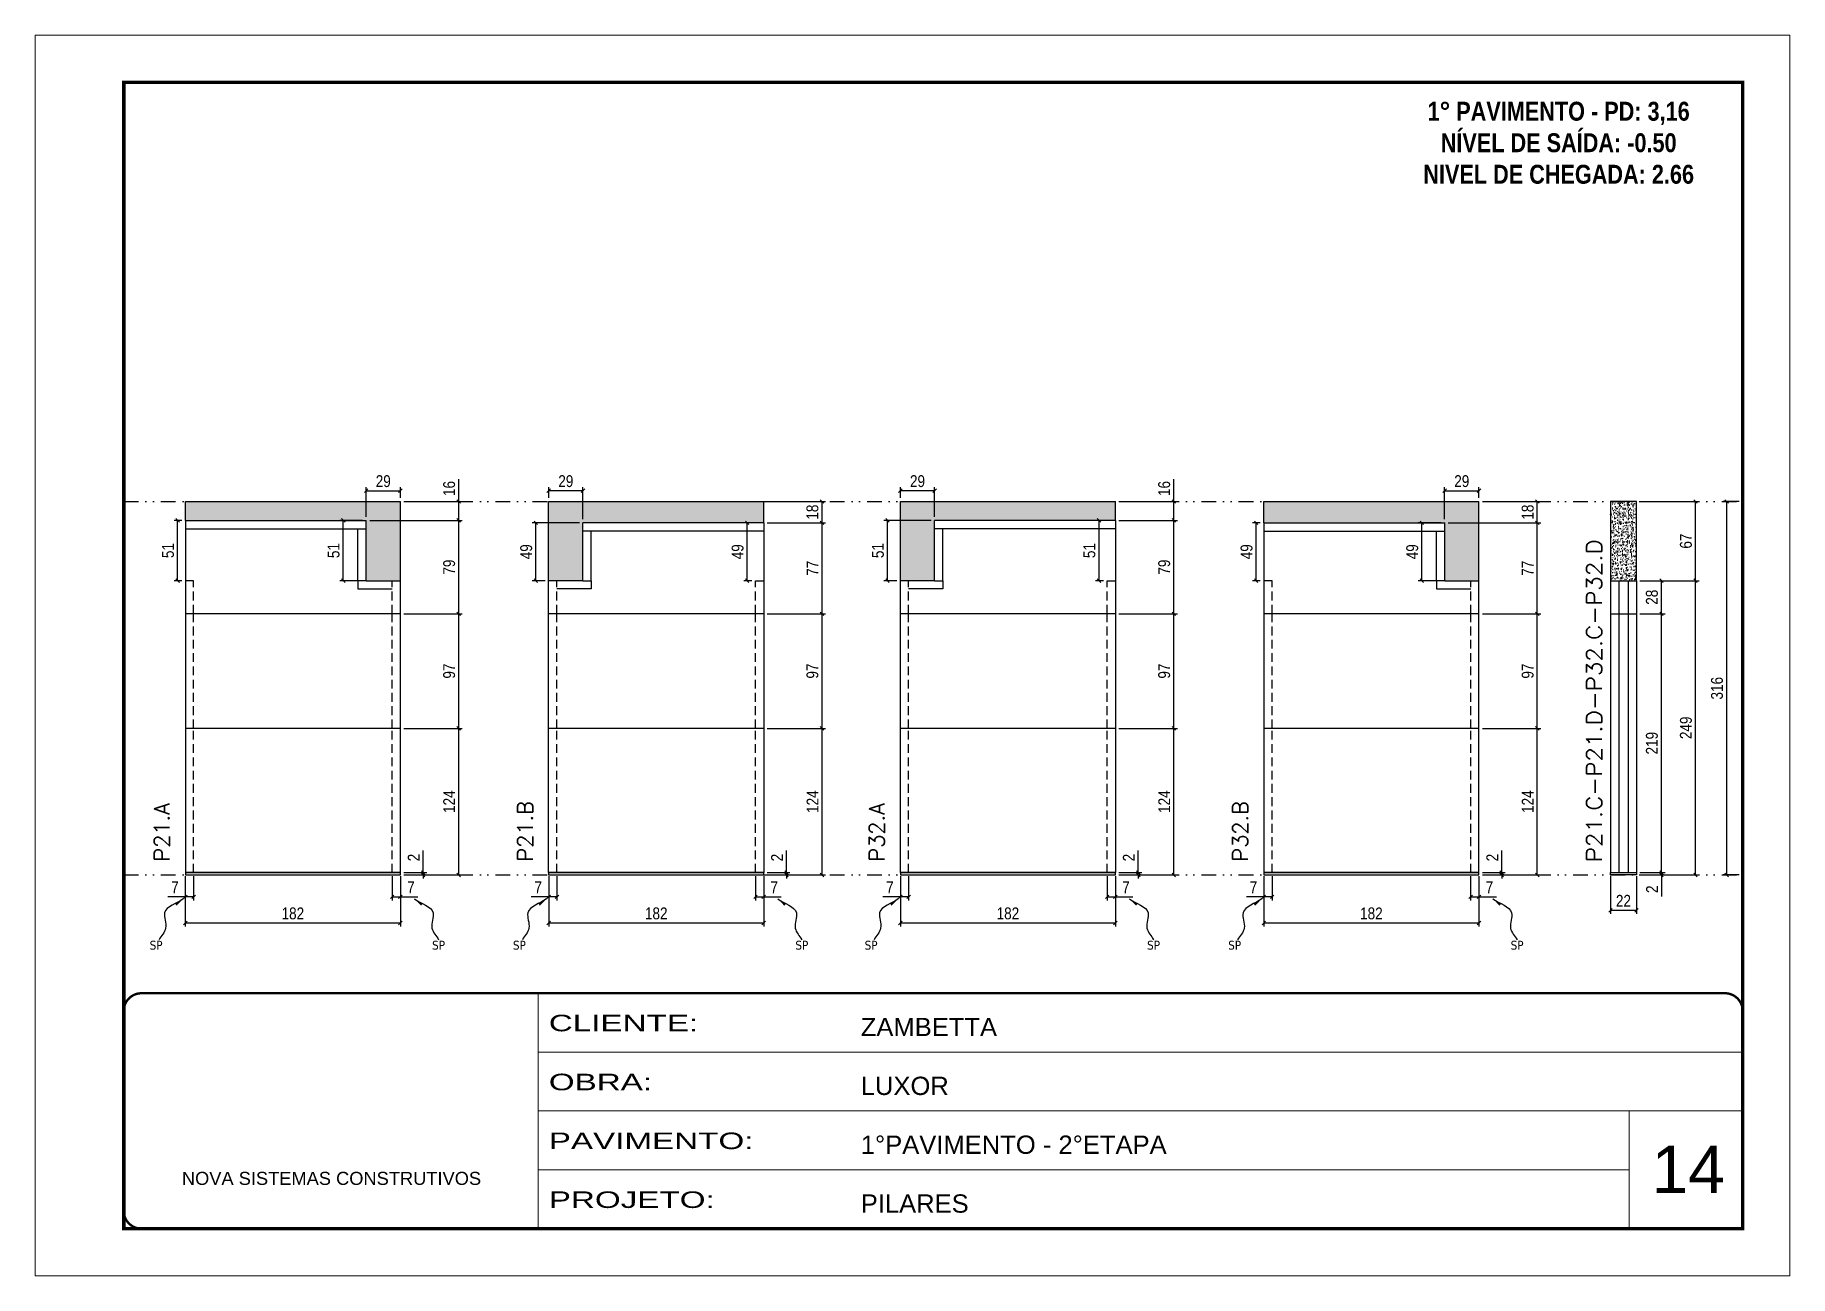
# Model space of a CAD drawing. Extents: x 14400 to 20667, y -21631 to 6985.
# Drawn here: x 16012 to 17497, y 2489 to 3539 of the extents above; entities that cross this region are included whole.
import ezdxf

# ---------------------------------------------------------------- set-up
doc = ezdxf.new("R2010")
doc.units = 0
for name, pattern in [('CONTINUO', [0]), ('DASHED', [0.75, 0.5, -0.25]), ('DIVIDE2', [0.625, 0.25, -0.125, 0, -0.125, 0, -0.125]), ('HIDDEN', [0.375, 0.25, -0.125])]:
    doc.linetypes.add(name, pattern=pattern)
for name, color, linetype, lineweight in [('CARIMBO', 255, 'Continuous', 9), ('Folhas', 255, 'Continuous', 9), ('SARRAFO DE PRESSAO', 251, 'DASHED', 9), ('Texto Seção', 7, 'Continuous', 15)]:
    doc.layers.add(name, color=color, linetype=linetype, lineweight=lineweight)
for name, color, linetype in [('COTA', 241, 'Continuous'), ('NOMENCLATURA', 7, 'Continuous'), ('Nível', 160, 'Continuous'), ('Painéis', 200, 'Continuous'), ('SARR_2.2x7', 40, 'Continuous'), ('texto', 7, 'Continuous')]:
    doc.layers.add(name, color=color, linetype=linetype)
doc.styles.add('ARIAL', font='arial.ttf')
doc.styles.add('COTA TECNICA', font='techl___.ttf', dxfattribs={"height": 10})
doc.styles.add('COTA TECNICA-50', font='techl___.ttf', dxfattribs={"height": 10})
doc.styles.add('REGUA-120', font='ROMANS.shx', dxfattribs={"height": 15})
doc.styles.add('ROMANC', font='techb___.ttf', dxfattribs={"height": 2.5})
doc.styles.get("Standard").update_dxf_attribs({"font": 'arial.ttf'})
doc.styles.add('Tecnologia', font='')
doc.styles.get('Tecnologia').set_extended_font_data('Forgotten Futurist')
doc.dimstyles.new('COTA PAINEL-50', dxfattribs={"dimtxt": 10, "dimasz": 3, "dimexe": 3, "dimexo": 3, "dimgap": 3, "dimtad": 1, "dimdec": 1, "dimzin": 12, "dimdsep": 46, "dimtxsty": 'COTA TECNICA-50', "dimblk1": 'OBLIQUE', "dimblk2": 'OBLIQUE', "dimsah": 1, "dimcen": 0.9, "dimclrd": 4, "dimclre": 4, "dimclrt": 240, "dimadec": 1, "dimazin": 3, "dimtfac": 1, "dimtdec": 1, "dimtmove": 0, "dimatfit": 3, "dimfxl": 1, "dimtolj": 1, "dimtzin": 12, "dimarcsym": 0})
doc.dimstyles.new('PAINEL', dxfattribs={"dimtxt": 10, "dimasz": 3, "dimexe": 3, "dimexo": 3, "dimgap": 3, "dimtad": 1, "dimdec": 1, "dimzin": 12, "dimdsep": 46, "dimtxsty": 'COTA TECNICA', "dimblk1": 'OBLIQUE', "dimblk2": 'OBLIQUE', "dimsah": 1, "dimcen": 0.9, "dimclrd": 4, "dimclre": 4, "dimclrt": 240, "dimadec": 1, "dimazin": 3, "dimtfac": 1, "dimtdec": 1, "dimtmove": 0, "dimatfit": 3, "dimfxl": 1, "dimtolj": 1, "dimtzin": 12, "dimarcsym": 0})
doc.dimstyles.get("Standard").update_dxf_attribs({"dimtxt": 0.18, "dimasz": 0.18, "dimexe": 0.18, "dimexo": 0.0625, "dimgap": 0.09, "dimtad": 0, "dimtih": 1, "dimtoh": 1, "dimdec": 4, "dimzin": 0, "dimdsep": 46, "dimtxsty": 'Standard', "dimcen": 0.09, "dimadec": 0, "dimazin": 0, "dimtfac": 1, "dimtdec": 4, "dimtofl": 0, "dimtmove": 0, "dimatfit": 3, "dimfxl": 1, "dimtolj": 1, "dimtzin": 0, "dimarcsym": 0})

msp = doc.modelspace()

# ---------------------------------------------------------------- texts
at = {"layer": 'CARIMBO', "style": 'ARIAL'}
msp.add_text('14', height=40, dxfattribs=at).set_placement((17379.83, 2559.15))
at = {"layer": 'NOMENCLATURA', "color": 2, "insert": (17301.29, 3482.59), "char_height": 16, "attachment_point": 2, "style": 'ROMANC'}
msp.add_mtext_dynamic_manual_height_columns('1° PAVIMENTO - PD: 3,16\\PNÍVEL DE SAÍDA: -0.50\\PNIVEL DE CHEGADA: 2.66', width=432.3511, gutter_width=1, heights=[0], dxfattribs=at)
at = {"layer": 'texto', "color": 0, "char_height": 7.5, "attachment_point": 5}
for insert in [(16114.37, 2768.79), (16353.39, 2768.79), (16421.8, 2768.79), (16660.82, 2768.79), (16719.43, 2768.79), (16958.46, 2768.79), (17027.07, 2768.79), (17266.1, 2768.79)]:
    msp.add_mtext('{\\fTahoma|b0|i0|c0|p34;\\C4;SP}', dxfattribs=dict(at, insert=insert))
at = {"layer": 'Texto Seção', "style": 'REGUA-120', "width": 1.1}
msp.add_text('P21.C-P21.D-P32.C-P32.D', height=13, rotation=90, dxfattribs=at).set_placement((17337.82, 2839.05))
at = {"layer": 'Texto Seção', "char_height": 13, "width": 285.3299, "attachment_point": 7, "rotation": 90, "style": 'REGUA-120'}
for s, insert in [('\\pt26;P21.A', (16125.67, 2839.54)), ('\\pt26;P21.B', (16433.1, 2839.54)), ('\\pt26;P32.A', (16730.74, 2839.54)), ('\\pt26;P32.B', (17038.38, 2839.54))]:
    msp.add_mtext(s, dxfattribs=dict(at, insert=insert))

# ---------------------------------------------------------------- blocks, each defined once
blk = doc.blocks.new('9999999999')
at = {"color": 30, "linetype": 'CONTINUO'}
for p, q in [((98564.6, 34230.2), (98564.6, 34429.4)), ((98564.6, 34379.6), (99584, 34379.6)), ((98564.6, 34329.8), (99488, 34329.8)), ((99584, 34329.8), (99488, 34329.8)), ((99488, 34329.8), (99488, 34230.2)), ((98564.6, 34280), (99488, 34280))]:
    blk.add_line(p, q, dxfattribs=at)
at = {"color": 30, "linetype": 'CONTINUO', "const_width": 2}
blk.add_lwpolyline([(99584, 34230.2), (99584, 34414.4, 0.414214), (99569, 34429.4), (98229, 34429.4, 0.414214), (98214, 34414.4), (98214, 34245.2, 0.414214), (98229, 34230.2), (99584, 34230.2)], format="xyb", dxfattribs=at)
at = {"layer": 'Folhas'}
blk.add_lwpolyline([(98139, 34190.2), (99624, 34190.2), (99624, 35240.2), (98139, 35240.2)], close=True, dxfattribs=at)
at = {"layer": 'Folhas', "color": 30, "const_width": 3}
blk.add_lwpolyline([(98214, 34230.2), (99584, 34230.2), (99584, 35200.2), (98214, 35200.2)], close=True, dxfattribs=at)
at = {"color": 7, "linetype": 'Continuous', "ltscale": 5, "style": 'ARIAL'}
for s, height, p in [('ZAMBETTA', 15.48, (98837.7, 34393.1)), ('LUXOR', 15.48, (98837.7, 34343.3)), ('1°PAVIMENTO - 2°ETAPA', 15.483, (98837.7, 34293.5)), ('NOVA SISTEMAS CONSTRUTIVOS', 11.059, (98263.2, 34267.2)), ('PILARES', 15.48, (98837.7, 34243.7))]:
    blk.add_text(s, height=height, dxfattribs=at).set_placement(p)
at = {"layer": 'Folhas', "color": 7, "style": 'Tecnologia', "width": 1.5}
for s, p in [('CLIENTE:', (98573.7, 34397.2)), ('OBRA:', (98573.7, 34347.3)), ('PAVIMENTO:', (98573.7, 34297.5)), ('PROJETO:', (98573.7, 34247.7))]:
    blk.add_text(s, height=14, dxfattribs=at).set_placement(p)
blk = doc.blocks.new('_Oblique')
at = {"color": 0, "linetype": 'ByBlock', "lineweight": -2}
blk.add_line((-0.5, -0.5), (0.5, 0.5), dxfattribs=at)
blk = doc.blocks.new('*D905')
at = {"layer": 'COTA', "color": 4, "lineweight": -2, "transparency": 16777216}
for p, q in [((16139.1, 2827.3), (16139.1, 2784.6)), ((16321.1, 2827.3), (16321.1, 2784.6)), ((16321.1, 2787.6), (16139.1, 2787.6))]:
    blk.add_line(p, q, dxfattribs=at)
at = {"layer": 'Defpoints', "color": 0, "transparency": 16777216}
for p in [(16139.1, 2830.3), (16321.1, 2830.3), (16139.1, 2787.6)]:
    blk.add_point(p, dxfattribs=at)
at = {"layer": 'COTA', "color": 4, "lineweight": -2, "transparency": 16777216, "xscale": 3, "yscale": 3, "zscale": 3, "rotation": 180}
blk.add_blockref('_Oblique', (16139.1, 2787.6), dxfattribs=at)
at = {"layer": 'COTA', "color": 4, "lineweight": -2, "transparency": 16777216, "xscale": 3, "yscale": 3, "zscale": 3}
blk.add_blockref('_Oblique', (16321.1, 2787.6), dxfattribs=at)
at = {"layer": 'COTA', "color": 240, "transparency": 16777216, "insert": (16230.1, 2795.7), "char_height": 10, "attachment_point": 5, "style": 'COTA TECNICA'}
blk.add_mtext('\\A1;182', dxfattribs=at)
blk = doc.blocks.new('*D906')
at = {"layer": 'COTA', "color": 4, "lineweight": -2, "transparency": 16777216}
for p, q in [((16314.1, 2827.3), (16314.1, 2806.8)), ((16321.1, 2825.3), (16321.1, 2806.8)), ((16314.1, 2809.8), (16321.1, 2809.8)), ((16321.1, 2809.8), (16335.9, 2809.8))]:
    blk.add_line(p, q, dxfattribs=at)
at = {"layer": 'Defpoints', "color": 0, "transparency": 16777216}
for p in [(16314.1, 2830.3), (16321.1, 2828.3), (16321.1, 2809.8)]:
    blk.add_point(p, dxfattribs=at)
at = {"layer": 'COTA', "color": 4, "lineweight": -2, "transparency": 16777216, "xscale": 3, "yscale": 3, "zscale": 3, "rotation": 180}
blk.add_blockref('_Oblique', (16314.1, 2809.8), dxfattribs=at)
at = {"layer": 'COTA', "color": 4, "lineweight": -2, "transparency": 16777216, "xscale": 3, "yscale": 3, "zscale": 3}
blk.add_blockref('_Oblique', (16321.1, 2809.8), dxfattribs=at)
at = {"layer": 'COTA', "color": 240, "transparency": 16777216, "insert": (16330, 2817.8), "char_height": 10, "attachment_point": 5, "style": 'COTA TECNICA-50'}
blk.add_mtext('\\A1;7', dxfattribs=at)
blk = doc.blocks.new('*D907')
at = {"layer": 'COTA', "color": 4, "lineweight": -2, "transparency": 16777216}
for p, q in [((16139.1, 2825.3), (16139.1, 2806.8)), ((16146.1, 2827.3), (16146.1, 2806.8)), ((16139.1, 2809.8), (16124.4, 2809.8)), ((16146.1, 2809.8), (16139.1, 2809.8))]:
    blk.add_line(p, q, dxfattribs=at)
at = {"layer": 'Defpoints', "color": 0, "transparency": 16777216}
for p in [(16139.1, 2828.3), (16146.1, 2830.3), (16139.1, 2809.8)]:
    blk.add_point(p, dxfattribs=at)
at = {"layer": 'COTA', "color": 4, "lineweight": -2, "transparency": 16777216, "xscale": 3, "yscale": 3, "zscale": 3, "rotation": 180}
blk.add_blockref('_Oblique', (16139.1, 2809.8), dxfattribs=at)
at = {"layer": 'COTA', "color": 4, "lineweight": -2, "transparency": 16777216, "xscale": 3, "yscale": 3, "zscale": 3}
blk.add_blockref('_Oblique', (16146.1, 2809.8), dxfattribs=at)
at = {"layer": 'COTA', "color": 240, "transparency": 16777216, "insert": (16130.3, 2817.8), "char_height": 10, "attachment_point": 5, "style": 'COTA TECNICA-50'}
blk.add_mtext('\\A1;7', dxfattribs=at)
blk = doc.blocks.new('*D940')
at = {"layer": 'COTA', "color": 4, "linetype": 'ByBlock', "lineweight": -2, "transparency": 16777216}
for p, q in [((16324.1, 2952.3), (16373.5, 2952.3)), ((16370.5, 2828.3), (16370.5, 2952.3)), ((16324.1, 2828.3), (16373.5, 2828.3))]:
    blk.add_line(p, q, dxfattribs=at)
at = {"layer": 'Defpoints', "color": 0, "linetype": 'ByBlock', "transparency": 16777216}
for p in [(16321.1, 2952.3), (16370.5, 2952.3), (16321.1, 2828.3)]:
    blk.add_point(p, dxfattribs=at)
at = {"layer": 'COTA', "color": 4, "linetype": 'ByBlock', "lineweight": -2, "transparency": 16777216, "xscale": 3, "yscale": 3, "zscale": 3}
for p, rotation in [((16370.5, 2952.3), 90), ((16370.5, 2828.3), 270)]:
    blk.add_blockref('_Oblique', p, dxfattribs=dict(at, rotation=rotation))
at = {"layer": 'COTA', "color": 240, "linetype": 'ByBlock', "transparency": 16777216, "insert": (16362.4, 2890.3), "char_height": 10, "attachment_point": 5, "rotation": 90, "style": 'COTA TECNICA'}
blk.add_mtext('\\A1;124', dxfattribs=at)
blk = doc.blocks.new('*D916')
at = {"layer": 'COTA', "color": 4, "lineweight": -2, "transparency": 16777216}
for p, q in [((16340.4, 2830.3), (16340.4, 2849.1)), ((16324.1, 2830.3), (16343.4, 2830.3)), ((16324.1, 2828.3), (16343.4, 2828.3)), ((16340.4, 2828.3), (16340.4, 2830.3)), ((16340.4, 2828.3), (16340.4, 2825.3))]:
    blk.add_line(p, q, dxfattribs=at)
at = {"layer": 'Defpoints', "color": 0, "transparency": 16777216}
for p in [(16321.1, 2830.3), (16321.1, 2828.3), (16340.4, 2828.3)]:
    blk.add_point(p, dxfattribs=at)
at = {"layer": 'COTA', "color": 4, "lineweight": -2, "transparency": 16777216, "xscale": 3, "yscale": 3, "zscale": 3}
for p, rotation in [((16340.4, 2830.3), 270), ((16340.4, 2828.3), 90)]:
    blk.add_blockref('_Oblique', p, dxfattribs=dict(at, rotation=rotation))
at = {"layer": 'COTA', "color": 240, "transparency": 16777216, "insert": (16332.4, 2843), "char_height": 10, "attachment_point": 5, "rotation": 90, "style": 'COTA TECNICA-50'}
blk.add_mtext('\\A1;2', dxfattribs=at)
blk = doc.blocks.new('*D941')
at = {"layer": 'COTA', "color": 4, "linetype": 'ByBlock', "lineweight": -2, "transparency": 16777216}
for p, q in [((16324.1, 2952.3), (16373.5, 2952.3)), ((16370.5, 2828.3), (16370.5, 2952.3)), ((16324.1, 2828.3), (16373.5, 2828.3))]:
    blk.add_line(p, q, dxfattribs=at)
at = {"layer": 'Defpoints', "color": 0, "linetype": 'ByBlock', "transparency": 16777216}
for p in [(16321.1, 2952.3), (16370.5, 2952.3), (16321.1, 2828.3)]:
    blk.add_point(p, dxfattribs=at)
at = {"layer": 'COTA', "color": 4, "linetype": 'ByBlock', "lineweight": -2, "transparency": 16777216, "xscale": 3, "yscale": 3, "zscale": 3}
for p, rotation in [((16370.5, 2952.3), 90), ((16370.5, 2828.3), 270)]:
    blk.add_blockref('_Oblique', p, dxfattribs=dict(at, rotation=rotation))
at = {"layer": 'COTA', "color": 240, "linetype": 'ByBlock', "transparency": 16777216, "insert": (16362.4, 2890.3), "char_height": 10, "attachment_point": 5, "rotation": 90, "style": 'COTA TECNICA'}
blk.add_mtext('\\A1;124', dxfattribs=at)
blk = doc.blocks.new('*D942')
at = {"layer": 'COTA', "color": 4, "lineweight": -2, "transparency": 16777216}
for p, q in [((16324.1, 3049.3), (16373.5, 3049.3)), ((16370.5, 2952.3), (16370.5, 3049.3)), ((16324.1, 2952.3), (16373.5, 2952.3))]:
    blk.add_line(p, q, dxfattribs=at)
at = {"layer": 'Defpoints', "color": 0, "transparency": 16777216}
for p in [(16321.1, 3049.3), (16370.5, 3049.3), (16321.1, 2952.3)]:
    blk.add_point(p, dxfattribs=at)
at = {"layer": 'COTA', "color": 4, "lineweight": -2, "transparency": 16777216, "xscale": 3, "yscale": 3, "zscale": 3}
for p, rotation in [((16370.5, 3049.3), 90), ((16370.5, 2952.3), 270)]:
    blk.add_blockref('_Oblique', p, dxfattribs=dict(at, rotation=rotation))
at = {"layer": 'COTA', "color": 240, "transparency": 16777216, "insert": (16362.4, 3000.8), "char_height": 10, "attachment_point": 5, "rotation": 90, "style": 'COTA TECNICA'}
blk.add_mtext('\\A1;97', dxfattribs=at)
blk = doc.blocks.new('*D943')
at = {"layer": 'COTA', "color": 4, "lineweight": -2, "transparency": 16777216}
for p, q in [((16295.1, 3128.3), (16373.5, 3128.3)), ((16370.5, 3049.3), (16370.5, 3128.3)), ((16324.1, 3049.3), (16373.5, 3049.3))]:
    blk.add_line(p, q, dxfattribs=at)
at = {"layer": 'Defpoints', "color": 0, "transparency": 16777216}
for p in [(16292.1, 3128.3), (16370.5, 3128.3), (16321.1, 3049.3)]:
    blk.add_point(p, dxfattribs=at)
at = {"layer": 'COTA', "color": 4, "lineweight": -2, "transparency": 16777216, "xscale": 3, "yscale": 3, "zscale": 3}
for p, rotation in [((16370.5, 3128.3), 90), ((16370.5, 3049.3), 270)]:
    blk.add_blockref('_Oblique', p, dxfattribs=dict(at, rotation=rotation))
at = {"layer": 'COTA', "color": 240, "transparency": 16777216, "insert": (16362.4, 3088.8), "char_height": 10, "attachment_point": 5, "rotation": 90, "style": 'COTA TECNICA'}
blk.add_mtext('\\A1;79', dxfattribs=at)
blk = doc.blocks.new('*D944')
at = {"layer": 'COTA', "color": 4, "lineweight": -2, "transparency": 16777216}
for p, q in [((17454, 3144.3), (17440.5, 3144.3)), ((17443.5, 2828.3), (17443.5, 3144.3)), ((17454, 2828.3), (17440.5, 2828.3))]:
    blk.add_line(p, q, dxfattribs=at)
at = {"layer": 'Defpoints', "color": 0, "transparency": 16777216}
for p in [(17443.5, 3144.3), (17457, 3144.3), (17457, 2828.3)]:
    blk.add_point(p, dxfattribs=at)
at = {"layer": 'COTA', "color": 4, "lineweight": -2, "transparency": 16777216, "xscale": 3, "yscale": 3, "zscale": 3}
for p, rotation in [((17443.5, 3144.3), 90), ((17443.5, 2828.3), 270)]:
    blk.add_blockref('_Oblique', p, dxfattribs=dict(at, rotation=rotation))
at = {"layer": 'COTA', "color": 240, "transparency": 16777216, "insert": (17435.3, 2986.3), "char_height": 10, "attachment_point": 5, "rotation": 90, "style": 'COTA TECNICA'}
blk.add_mtext('\\A1;316', dxfattribs=at)
blk = doc.blocks.new('*D945')
at = {"layer": 'COTA', "color": 4, "lineweight": -2, "transparency": 16777216}
for p, q in [((16292.1, 3131.3), (16292.1, 3156.4)), ((16292.1, 3153.4), (16321.1, 3153.4)), ((16321.1, 3147.3), (16321.1, 3156.4))]:
    blk.add_line(p, q, dxfattribs=at)
at = {"layer": 'Defpoints', "color": 0, "transparency": 16777216}
for p in [(16321.1, 3153.4), (16321.1, 3144.3), (16292.1, 3128.3)]:
    blk.add_point(p, dxfattribs=at)
at = {"layer": 'COTA', "color": 4, "lineweight": -2, "transparency": 16777216, "xscale": 3, "yscale": 3, "zscale": 3, "rotation": 180}
blk.add_blockref('_Oblique', (16292.1, 3153.4), dxfattribs=at)
at = {"layer": 'COTA', "color": 4, "lineweight": -2, "transparency": 16777216, "xscale": 3, "yscale": 3, "zscale": 3}
blk.add_blockref('_Oblique', (16321.1, 3153.4), dxfattribs=at)
at = {"layer": 'COTA', "color": 240, "transparency": 16777216, "insert": (16306.6, 3161.5), "char_height": 10, "attachment_point": 5, "style": 'COTA TECNICA'}
blk.add_mtext('\\A1;29', dxfattribs=at)
blk = doc.blocks.new('*D946')
at = {"layer": 'COTA', "color": 4, "lineweight": -2, "transparency": 16777216}
for p, q in [((16370.5, 3144.3), (16370.5, 3163.3)), ((16324.1, 3144.3), (16373.5, 3144.3)), ((16370.5, 3128.3), (16370.5, 3144.3)), ((16295.1, 3128.3), (16373.5, 3128.3))]:
    blk.add_line(p, q, dxfattribs=at)
at = {"layer": 'Defpoints', "color": 0, "transparency": 16777216}
for p in [(16321.1, 3144.3), (16370.5, 3144.3), (16292.1, 3128.3)]:
    blk.add_point(p, dxfattribs=at)
at = {"layer": 'COTA', "color": 4, "lineweight": -2, "transparency": 16777216, "xscale": 3, "yscale": 3, "zscale": 3}
for p, rotation in [((16370.5, 3144.3), 90), ((16370.5, 3128.3), 270)]:
    blk.add_blockref('_Oblique', p, dxfattribs=dict(at, rotation=rotation))
at = {"layer": 'COTA', "color": 240, "transparency": 16777216, "insert": (16362.4, 3155.3), "char_height": 10, "attachment_point": 5, "rotation": 90, "style": 'COTA TECNICA'}
blk.add_mtext('\\A1;16', dxfattribs=at)
blk = doc.blocks.new('*D947')
at = {"layer": 'COTA', "color": 4, "lineweight": -2, "transparency": 16777216}
for p, q in [((16289.1, 3128.3), (16269.8, 3128.3)), ((16272.8, 3077.3), (16272.8, 3128.3)), ((16289.1, 3077.3), (16269.8, 3077.3))]:
    blk.add_line(p, q, dxfattribs=at)
at = {"layer": 'Defpoints', "color": 0, "transparency": 16777216}
for p in [(16272.8, 3128.3), (16292.1, 3128.3), (16292.1, 3077.3)]:
    blk.add_point(p, dxfattribs=at)
at = {"layer": 'COTA', "color": 4, "lineweight": -2, "transparency": 16777216, "xscale": 3, "yscale": 3, "zscale": 3}
for p, rotation in [((16272.8, 3128.3), 90), ((16272.8, 3077.3), 270)]:
    blk.add_blockref('_Oblique', p, dxfattribs=dict(at, rotation=rotation))
at = {"layer": 'COTA', "color": 240, "transparency": 16777216, "insert": (16264.6, 3102.8), "char_height": 10, "attachment_point": 5, "rotation": 90, "style": 'COTA TECNICA'}
blk.add_mtext('\\A1;51', dxfattribs=at)
blk = doc.blocks.new('*D917')
at = {"layer": 'COTA', "color": 4, "lineweight": -2, "transparency": 16777216}
for p, q in [((16744.2, 2827.3), (16744.2, 2784.6)), ((16926.2, 2827.3), (16926.2, 2784.6)), ((16926.2, 2787.6), (16744.2, 2787.6))]:
    blk.add_line(p, q, dxfattribs=at)
at = {"layer": 'Defpoints', "color": 0, "transparency": 16777216}
for p in [(16744.2, 2830.3), (16926.2, 2830.3), (16744.2, 2787.6)]:
    blk.add_point(p, dxfattribs=at)
at = {"layer": 'COTA', "color": 4, "lineweight": -2, "transparency": 16777216, "xscale": 3, "yscale": 3, "zscale": 3, "rotation": 180}
blk.add_blockref('_Oblique', (16744.2, 2787.6), dxfattribs=at)
at = {"layer": 'COTA', "color": 4, "lineweight": -2, "transparency": 16777216, "xscale": 3, "yscale": 3, "zscale": 3}
blk.add_blockref('_Oblique', (16926.2, 2787.6), dxfattribs=at)
at = {"layer": 'COTA', "color": 240, "transparency": 16777216, "insert": (16835.2, 2795.7), "char_height": 10, "attachment_point": 5, "style": 'COTA TECNICA'}
blk.add_mtext('\\A1;182', dxfattribs=at)
blk = doc.blocks.new('*D918')
at = {"layer": 'COTA', "color": 4, "lineweight": -2, "transparency": 16777216}
for p, q in [((16919.2, 2827.3), (16919.2, 2806.8)), ((16926.2, 2825.3), (16926.2, 2806.8)), ((16919.2, 2809.8), (16926.2, 2809.8)), ((16926.2, 2809.8), (16940.9, 2809.8))]:
    blk.add_line(p, q, dxfattribs=at)
at = {"layer": 'Defpoints', "color": 0, "transparency": 16777216}
for p in [(16919.2, 2830.3), (16926.2, 2828.3), (16926.2, 2809.8)]:
    blk.add_point(p, dxfattribs=at)
at = {"layer": 'COTA', "color": 4, "lineweight": -2, "transparency": 16777216, "xscale": 3, "yscale": 3, "zscale": 3, "rotation": 180}
blk.add_blockref('_Oblique', (16919.2, 2809.8), dxfattribs=at)
at = {"layer": 'COTA', "color": 4, "lineweight": -2, "transparency": 16777216, "xscale": 3, "yscale": 3, "zscale": 3}
blk.add_blockref('_Oblique', (16926.2, 2809.8), dxfattribs=at)
at = {"layer": 'COTA', "color": 240, "transparency": 16777216, "insert": (16935.1, 2817.8), "char_height": 10, "attachment_point": 5, "style": 'COTA TECNICA-50'}
blk.add_mtext('\\A1;7', dxfattribs=at)
blk = doc.blocks.new('*D919')
at = {"layer": 'COTA', "color": 4, "lineweight": -2, "transparency": 16777216}
for p, q in [((16744.2, 2825.3), (16744.2, 2806.8)), ((16751.2, 2827.3), (16751.2, 2806.8)), ((16744.2, 2809.8), (16729.5, 2809.8)), ((16751.2, 2809.8), (16744.2, 2809.8))]:
    blk.add_line(p, q, dxfattribs=at)
at = {"layer": 'Defpoints', "color": 0, "transparency": 16777216}
for p in [(16744.2, 2828.3), (16751.2, 2830.3), (16744.2, 2809.8)]:
    blk.add_point(p, dxfattribs=at)
at = {"layer": 'COTA', "color": 4, "lineweight": -2, "transparency": 16777216, "xscale": 3, "yscale": 3, "zscale": 3, "rotation": 180}
blk.add_blockref('_Oblique', (16744.2, 2809.8), dxfattribs=at)
at = {"layer": 'COTA', "color": 4, "lineweight": -2, "transparency": 16777216, "xscale": 3, "yscale": 3, "zscale": 3}
blk.add_blockref('_Oblique', (16751.2, 2809.8), dxfattribs=at)
at = {"layer": 'COTA', "color": 240, "transparency": 16777216, "insert": (16735.3, 2817.8), "char_height": 10, "attachment_point": 5, "style": 'COTA TECNICA-50'}
blk.add_mtext('\\A1;7', dxfattribs=at)
blk = doc.blocks.new('*D948')
at = {"layer": 'COTA', "color": 4, "linetype": 'ByBlock', "lineweight": -2, "transparency": 16777216}
for p, q in [((16929.2, 2952.3), (16978.6, 2952.3)), ((16975.6, 2828.3), (16975.6, 2952.3)), ((16929.2, 2828.3), (16978.6, 2828.3))]:
    blk.add_line(p, q, dxfattribs=at)
at = {"layer": 'Defpoints', "color": 0, "linetype": 'ByBlock', "transparency": 16777216}
for p in [(16926.2, 2952.3), (16975.6, 2952.3), (16926.2, 2828.3)]:
    blk.add_point(p, dxfattribs=at)
at = {"layer": 'COTA', "color": 4, "linetype": 'ByBlock', "lineweight": -2, "transparency": 16777216, "xscale": 3, "yscale": 3, "zscale": 3}
for p, rotation in [((16975.6, 2952.3), 90), ((16975.6, 2828.3), 270)]:
    blk.add_blockref('_Oblique', p, dxfattribs=dict(at, rotation=rotation))
at = {"layer": 'COTA', "color": 240, "linetype": 'ByBlock', "transparency": 16777216, "insert": (16967.5, 2890.3), "char_height": 10, "attachment_point": 5, "rotation": 90, "style": 'COTA TECNICA'}
blk.add_mtext('\\A1;124', dxfattribs=at)
blk = doc.blocks.new('*D920')
at = {"layer": 'COTA', "color": 4, "lineweight": -2, "transparency": 16777216}
for p, q in [((16945.5, 2830.3), (16945.5, 2849.1)), ((16929.2, 2830.3), (16948.5, 2830.3)), ((16929.2, 2828.3), (16948.5, 2828.3)), ((16945.5, 2828.3), (16945.5, 2830.3)), ((16945.5, 2828.3), (16945.5, 2825.3))]:
    blk.add_line(p, q, dxfattribs=at)
at = {"layer": 'Defpoints', "color": 0, "transparency": 16777216}
for p in [(16926.2, 2830.3), (16926.2, 2828.3), (16945.5, 2828.3)]:
    blk.add_point(p, dxfattribs=at)
at = {"layer": 'COTA', "color": 4, "lineweight": -2, "transparency": 16777216, "xscale": 3, "yscale": 3, "zscale": 3}
for p, rotation in [((16945.5, 2830.3), 270), ((16945.5, 2828.3), 90)]:
    blk.add_blockref('_Oblique', p, dxfattribs=dict(at, rotation=rotation))
at = {"layer": 'COTA', "color": 240, "transparency": 16777216, "insert": (16937.5, 2843), "char_height": 10, "attachment_point": 5, "rotation": 90, "style": 'COTA TECNICA-50'}
blk.add_mtext('\\A1;2', dxfattribs=at)
blk = doc.blocks.new('*D949')
at = {"layer": 'COTA', "color": 4, "linetype": 'ByBlock', "lineweight": -2, "transparency": 16777216}
for p, q in [((16929.2, 2952.3), (16978.6, 2952.3)), ((16975.6, 2828.3), (16975.6, 2952.3)), ((16929.2, 2828.3), (16978.6, 2828.3))]:
    blk.add_line(p, q, dxfattribs=at)
at = {"layer": 'Defpoints', "color": 0, "linetype": 'ByBlock', "transparency": 16777216}
for p in [(16926.2, 2952.3), (16975.6, 2952.3), (16926.2, 2828.3)]:
    blk.add_point(p, dxfattribs=at)
at = {"layer": 'COTA', "color": 4, "linetype": 'ByBlock', "lineweight": -2, "transparency": 16777216, "xscale": 3, "yscale": 3, "zscale": 3}
for p, rotation in [((16975.6, 2952.3), 90), ((16975.6, 2828.3), 270)]:
    blk.add_blockref('_Oblique', p, dxfattribs=dict(at, rotation=rotation))
at = {"layer": 'COTA', "color": 240, "linetype": 'ByBlock', "transparency": 16777216, "insert": (16967.5, 2890.3), "char_height": 10, "attachment_point": 5, "rotation": 90, "style": 'COTA TECNICA'}
blk.add_mtext('\\A1;124', dxfattribs=at)
blk = doc.blocks.new('*D950')
at = {"layer": 'COTA', "color": 4, "lineweight": -2, "transparency": 16777216}
for p, q in [((16929.2, 3049.3), (16978.6, 3049.3)), ((16975.6, 2952.3), (16975.6, 3049.3)), ((16929.2, 2952.3), (16978.6, 2952.3))]:
    blk.add_line(p, q, dxfattribs=at)
at = {"layer": 'Defpoints', "color": 0, "transparency": 16777216}
for p in [(16926.2, 3049.3), (16975.6, 3049.3), (16926.2, 2952.3)]:
    blk.add_point(p, dxfattribs=at)
at = {"layer": 'COTA', "color": 4, "lineweight": -2, "transparency": 16777216, "xscale": 3, "yscale": 3, "zscale": 3}
for p, rotation in [((16975.6, 3049.3), 90), ((16975.6, 2952.3), 270)]:
    blk.add_blockref('_Oblique', p, dxfattribs=dict(at, rotation=rotation))
at = {"layer": 'COTA', "color": 240, "transparency": 16777216, "insert": (16967.5, 3000.8), "char_height": 10, "attachment_point": 5, "rotation": 90, "style": 'COTA TECNICA'}
blk.add_mtext('\\A1;97', dxfattribs=at)
blk = doc.blocks.new('*D951')
at = {"layer": 'COTA', "color": 4, "lineweight": -2, "transparency": 16777216}
for p, q in [((16744.2, 3147.3), (16744.2, 3156.4)), ((16773.2, 3153.4), (16744.2, 3153.4)), ((16773.2, 3131.3), (16773.2, 3156.4))]:
    blk.add_line(p, q, dxfattribs=at)
at = {"layer": 'Defpoints', "color": 0, "transparency": 16777216}
for p in [(16744.2, 3153.4), (16744.2, 3144.3), (16773.2, 3128.3)]:
    blk.add_point(p, dxfattribs=at)
at = {"layer": 'COTA', "color": 4, "lineweight": -2, "transparency": 16777216, "xscale": 3, "yscale": 3, "zscale": 3, "rotation": 180}
blk.add_blockref('_Oblique', (16744.2, 3153.4), dxfattribs=at)
at = {"layer": 'COTA', "color": 4, "lineweight": -2, "transparency": 16777216, "xscale": 3, "yscale": 3, "zscale": 3}
blk.add_blockref('_Oblique', (16773.2, 3153.4), dxfattribs=at)
at = {"layer": 'COTA', "color": 240, "transparency": 16777216, "insert": (16758.7, 3161.5), "char_height": 10, "attachment_point": 5, "style": 'COTA TECNICA'}
blk.add_mtext('\\A1;29', dxfattribs=at)
blk = doc.blocks.new('*D952')
at = {"layer": 'COTA', "color": 4, "lineweight": -2, "transparency": 16777216}
for p, q in [((16929.2, 3128.3), (16978.6, 3128.3)), ((16975.6, 3049.3), (16975.6, 3128.3)), ((16929.2, 3049.3), (16978.6, 3049.3))]:
    blk.add_line(p, q, dxfattribs=at)
at = {"layer": 'Defpoints', "color": 0, "transparency": 16777216}
for p in [(16926.2, 3128.3), (16975.6, 3128.3), (16926.2, 3049.3)]:
    blk.add_point(p, dxfattribs=at)
at = {"layer": 'COTA', "color": 4, "lineweight": -2, "transparency": 16777216, "xscale": 3, "yscale": 3, "zscale": 3}
for p, rotation in [((16975.6, 3128.3), 90), ((16975.6, 3049.3), 270)]:
    blk.add_blockref('_Oblique', p, dxfattribs=dict(at, rotation=rotation))
at = {"layer": 'COTA', "color": 240, "transparency": 16777216, "insert": (16967.5, 3088.8), "char_height": 10, "attachment_point": 5, "rotation": 90, "style": 'COTA TECNICA'}
blk.add_mtext('\\A1;79', dxfattribs=at)
blk = doc.blocks.new('*D953')
at = {"layer": 'COTA', "color": 4, "lineweight": -2, "transparency": 16777216}
for p, q in [((16975.6, 3144.3), (16975.6, 3163.3)), ((16929.2, 3144.3), (16978.6, 3144.3)), ((16975.6, 3128.3), (16975.6, 3144.3)), ((16929.2, 3128.3), (16978.6, 3128.3))]:
    blk.add_line(p, q, dxfattribs=at)
at = {"layer": 'Defpoints', "color": 0, "transparency": 16777216}
for p in [(16926.2, 3144.3), (16975.6, 3144.3), (16926.2, 3128.3)]:
    blk.add_point(p, dxfattribs=at)
at = {"layer": 'COTA', "color": 4, "lineweight": -2, "transparency": 16777216, "xscale": 3, "yscale": 3, "zscale": 3}
for p, rotation in [((16975.6, 3144.3), 90), ((16975.6, 3128.3), 270)]:
    blk.add_blockref('_Oblique', p, dxfattribs=dict(at, rotation=rotation))
at = {"layer": 'COTA', "color": 240, "transparency": 16777216, "insert": (16967.5, 3155.3), "char_height": 10, "attachment_point": 5, "rotation": 90, "style": 'COTA TECNICA'}
blk.add_mtext('\\A1;16', dxfattribs=at)
blk = doc.blocks.new('*D954')
at = {"layer": 'COTA', "color": 4, "lineweight": -2, "transparency": 16777216}
for p, q in [((16770.2, 3128.3), (16730.3, 3128.3)), ((16733.3, 3077.3), (16733.3, 3128.3)), ((16741.2, 3077.3), (16730.3, 3077.3))]:
    blk.add_line(p, q, dxfattribs=at)
at = {"layer": 'Defpoints', "color": 0, "transparency": 16777216}
for p in [(16733.3, 3128.3), (16773.2, 3128.3), (16744.2, 3077.3)]:
    blk.add_point(p, dxfattribs=at)
at = {"layer": 'COTA', "color": 4, "lineweight": -2, "transparency": 16777216, "xscale": 3, "yscale": 3, "zscale": 3}
for p, rotation in [((16733.3, 3128.3), 90), ((16733.3, 3077.3), 270)]:
    blk.add_blockref('_Oblique', p, dxfattribs=dict(at, rotation=rotation))
at = {"layer": 'COTA', "color": 240, "transparency": 16777216, "insert": (16725.2, 3102.8), "char_height": 10, "attachment_point": 5, "rotation": 90, "style": 'COTA TECNICA'}
blk.add_mtext('\\A1;51', dxfattribs=at)
blk = doc.blocks.new('*D955')
at = {"layer": 'COTA', "color": 4, "lineweight": -2, "transparency": 16777216}
for p, q in [((16136.1, 3128.3), (16129.6, 3128.3)), ((16132.6, 3077.3), (16132.6, 3128.3)), ((16136.1, 3077.3), (16129.6, 3077.3))]:
    blk.add_line(p, q, dxfattribs=at)
at = {"layer": 'Defpoints', "color": 0, "transparency": 16777216}
for p in [(16132.6, 3128.3), (16139.1, 3128.3), (16139.1, 3077.3)]:
    blk.add_point(p, dxfattribs=at)
at = {"layer": 'COTA', "color": 4, "lineweight": -2, "transparency": 16777216, "xscale": 3, "yscale": 3, "zscale": 3}
for p, rotation in [((16132.6, 3128.3), 90), ((16132.6, 3077.3), 270)]:
    blk.add_blockref('_Oblique', p, dxfattribs=dict(at, rotation=rotation))
at = {"layer": 'COTA', "color": 240, "transparency": 16777216, "insert": (16124.5, 3102.8), "char_height": 10, "attachment_point": 5, "rotation": 90, "style": 'COTA TECNICA'}
blk.add_mtext('\\A1;51', dxfattribs=at)
blk = doc.blocks.new('*D921')
at = {"layer": 'COTA', "color": 4, "lineweight": -2, "transparency": 16777216}
for p, q in [((17345.1, 2827.3), (17345.1, 2795.4)), ((17367.1, 2827.3), (17367.1, 2795.4)), ((17345.1, 2798.4), (17367.1, 2798.4))]:
    blk.add_line(p, q, dxfattribs=at)
at = {"layer": 'Defpoints', "color": 0, "transparency": 16777216}
for p in [(17345.1, 2830.3), (17367.1, 2830.3), (17367.1, 2798.4)]:
    blk.add_point(p, dxfattribs=at)
at = {"layer": 'COTA', "color": 4, "lineweight": -2, "transparency": 16777216, "xscale": 3, "yscale": 3, "zscale": 3, "rotation": 180}
blk.add_blockref('_Oblique', (17345.1, 2798.4), dxfattribs=at)
at = {"layer": 'COTA', "color": 4, "lineweight": -2, "transparency": 16777216, "xscale": 3, "yscale": 3, "zscale": 3}
blk.add_blockref('_Oblique', (17367.1, 2798.4), dxfattribs=at)
at = {"layer": 'COTA', "color": 240, "transparency": 16777216, "insert": (17356.1, 2806.4), "char_height": 10, "attachment_point": 5, "style": 'COTA TECNICA'}
blk.add_mtext('\\A1;22', dxfattribs=at)
blk = doc.blocks.new('*D922')
at = {"layer": 'COTA', "color": 4, "lineweight": -2, "transparency": 16777216}
for p, q in [((17370.1, 2830.3), (17391.3, 2830.3)), ((17370.1, 2828.3), (17391.3, 2828.3)), ((17388.3, 2830.3), (17388.3, 2833.3)), ((17388.3, 2830.3), (17388.3, 2828.3)), ((17388.3, 2828.3), (17388.3, 2810.2))]:
    blk.add_line(p, q, dxfattribs=at)
at = {"layer": 'Defpoints', "color": 0, "transparency": 16777216}
for p in [(17367.1, 2830.3), (17367.1, 2828.3), (17388.3, 2830.3)]:
    blk.add_point(p, dxfattribs=at)
at = {"layer": 'COTA', "color": 4, "lineweight": -2, "transparency": 16777216, "xscale": 3, "yscale": 3, "zscale": 3}
for p, rotation in [((17388.3, 2830.3), 270), ((17388.3, 2828.3), 90)]:
    blk.add_blockref('_Oblique', p, dxfattribs=dict(at, rotation=rotation))
at = {"layer": 'COTA', "color": 240, "transparency": 16777216, "insert": (17380.3, 2816.2), "char_height": 10, "attachment_point": 5, "rotation": 90, "style": 'COTA TECNICA-50'}
blk.add_mtext('\\A1;2', dxfattribs=at)
blk = doc.blocks.new('*D923')
at = {"layer": 'COTA', "color": 4, "lineweight": -2, "transparency": 16777216}
for p, q in [((17370.1, 3077.3), (17420.1, 3077.3)), ((17417.1, 2828.3), (17417.1, 3077.3)), ((17370.1, 2828.3), (17420.1, 2828.3))]:
    blk.add_line(p, q, dxfattribs=at)
at = {"layer": 'Defpoints', "color": 0, "transparency": 16777216}
for p in [(17367.1, 3077.3), (17417.1, 3077.3), (17367.1, 2828.3)]:
    blk.add_point(p, dxfattribs=at)
at = {"layer": 'COTA', "color": 4, "lineweight": -2, "transparency": 16777216, "xscale": 3, "yscale": 3, "zscale": 3}
for p, rotation in [((17417.1, 3077.3), 90), ((17417.1, 2828.3), 270)]:
    blk.add_blockref('_Oblique', p, dxfattribs=dict(at, rotation=rotation))
at = {"layer": 'COTA', "color": 240, "transparency": 16777216, "insert": (17409, 2952.8), "char_height": 10, "attachment_point": 5, "rotation": 90, "style": 'COTA TECNICA-50'}
blk.add_mtext('\\A1;249', dxfattribs=at)
blk = doc.blocks.new('*D924')
at = {"layer": 'COTA', "color": 4, "lineweight": -2, "transparency": 16777216}
for p, q in [((17370.1, 3144.3), (17420.1, 3144.3)), ((17417.1, 3077.3), (17417.1, 3144.3)), ((17370.1, 3077.3), (17420.1, 3077.3))]:
    blk.add_line(p, q, dxfattribs=at)
at = {"layer": 'Defpoints', "color": 0, "transparency": 16777216}
for p in [(17367.1, 3144.3), (17417.1, 3144.3), (17367.1, 3077.3)]:
    blk.add_point(p, dxfattribs=at)
at = {"layer": 'COTA', "color": 4, "lineweight": -2, "transparency": 16777216, "xscale": 3, "yscale": 3, "zscale": 3}
for p, rotation in [((17417.1, 3144.3), 90), ((17417.1, 3077.3), 270)]:
    blk.add_blockref('_Oblique', p, dxfattribs=dict(at, rotation=rotation))
at = {"layer": 'COTA', "color": 240, "transparency": 16777216, "insert": (17409, 3110.8), "char_height": 10, "attachment_point": 5, "rotation": 90, "style": 'COTA TECNICA'}
blk.add_mtext('\\A1;67', dxfattribs=at)
blk = doc.blocks.new('*D925')
at = {"layer": 'COTA', "color": 4, "lineweight": -2, "transparency": 16777216}
for p, q in [((17370.1, 3049.3), (17391.3, 3049.3)), ((17388.3, 2830.3), (17388.3, 3049.3)), ((17370.1, 2830.3), (17391.3, 2830.3))]:
    blk.add_line(p, q, dxfattribs=at)
at = {"layer": 'Defpoints', "color": 0, "transparency": 16777216}
for p in [(17367.1, 3049.3), (17388.3, 3049.3), (17367.1, 2830.3)]:
    blk.add_point(p, dxfattribs=at)
at = {"layer": 'COTA', "color": 4, "lineweight": -2, "transparency": 16777216, "xscale": 3, "yscale": 3, "zscale": 3}
for p, rotation in [((17388.3, 3049.3), 90), ((17388.3, 2830.3), 270)]:
    blk.add_blockref('_Oblique', p, dxfattribs=dict(at, rotation=rotation))
at = {"layer": 'COTA', "color": 240, "transparency": 16777216, "insert": (17380.2, 2939.8), "char_height": 10, "attachment_point": 5, "rotation": 90, "style": 'COTA TECNICA'}
blk.add_mtext('\\A1;219', dxfattribs=at)
blk = doc.blocks.new('*D926')
at = {"layer": 'COTA', "color": 4, "lineweight": -2, "transparency": 16777216}
for p, q in [((17370.1, 3077.3), (17391.3, 3077.3)), ((17388.3, 3049.3), (17388.3, 3077.3)), ((17370.1, 3049.3), (17391.3, 3049.3))]:
    blk.add_line(p, q, dxfattribs=at)
at = {"layer": 'Defpoints', "color": 0, "transparency": 16777216}
for p in [(17367.1, 3077.3), (17388.3, 3077.3), (17367.1, 3049.3)]:
    blk.add_point(p, dxfattribs=at)
at = {"layer": 'COTA', "color": 4, "lineweight": -2, "transparency": 16777216, "xscale": 3, "yscale": 3, "zscale": 3}
for p, rotation in [((17388.3, 3077.3), 90), ((17388.3, 3049.3), 270)]:
    blk.add_blockref('_Oblique', p, dxfattribs=dict(at, rotation=rotation))
at = {"layer": 'COTA', "color": 240, "transparency": 16777216, "insert": (17380.2, 3063.3), "char_height": 10, "attachment_point": 5, "rotation": 90, "style": 'COTA TECNICA'}
blk.add_mtext('\\A1;28', dxfattribs=at)
blk = doc.blocks.new('*D927')
at = {"layer": 'COTA', "color": 4, "lineweight": -2, "transparency": 16777216}
for p, q in [((16916.2, 3128.3), (16909.3, 3128.3)), ((16912.3, 3077.3), (16912.3, 3128.3)), ((16916.2, 3077.3), (16909.3, 3077.3))]:
    blk.add_line(p, q, dxfattribs=at)
at = {"layer": 'Defpoints', "color": 0, "transparency": 16777216}
for p in [(16912.3, 3128.3), (16919.2, 3128.3), (16919.2, 3077.3)]:
    blk.add_point(p, dxfattribs=at)
at = {"layer": 'COTA', "color": 4, "lineweight": -2, "transparency": 16777216, "xscale": 3, "yscale": 3, "zscale": 3}
for p, rotation in [((16912.3, 3128.3), 90), ((16912.3, 3077.3), 270)]:
    blk.add_blockref('_Oblique', p, dxfattribs=dict(at, rotation=rotation))
at = {"layer": 'COTA', "color": 240, "transparency": 16777216, "insert": (16904.2, 3102.8), "char_height": 10, "attachment_point": 5, "rotation": 90, "style": 'COTA TECNICA'}
blk.add_mtext('\\A1;51', dxfattribs=at)
blk = doc.blocks.new('*D908')
at = {"layer": 'COTA', "color": 4, "lineweight": -2, "transparency": 16777216}
for p, q in [((16446.6, 2827.3), (16446.6, 2784.6)), ((16628.6, 2827.3), (16628.6, 2784.6)), ((16628.6, 2787.6), (16446.6, 2787.6))]:
    blk.add_line(p, q, dxfattribs=at)
at = {"layer": 'Defpoints', "color": 0, "transparency": 16777216}
for p in [(16446.6, 2830.3), (16628.6, 2830.3), (16446.6, 2787.6)]:
    blk.add_point(p, dxfattribs=at)
at = {"layer": 'COTA', "color": 4, "lineweight": -2, "transparency": 16777216, "xscale": 3, "yscale": 3, "zscale": 3, "rotation": 180}
blk.add_blockref('_Oblique', (16446.6, 2787.6), dxfattribs=at)
at = {"layer": 'COTA', "color": 4, "lineweight": -2, "transparency": 16777216, "xscale": 3, "yscale": 3, "zscale": 3}
blk.add_blockref('_Oblique', (16628.6, 2787.6), dxfattribs=at)
at = {"layer": 'COTA', "color": 240, "transparency": 16777216, "insert": (16537.6, 2795.7), "char_height": 10, "attachment_point": 5, "style": 'COTA TECNICA'}
blk.add_mtext('\\A1;182', dxfattribs=at)
blk = doc.blocks.new('*D909')
at = {"layer": 'COTA', "color": 4, "lineweight": -2, "transparency": 16777216}
for p, q in [((16621.6, 2827.3), (16621.6, 2806.8)), ((16628.6, 2825.3), (16628.6, 2806.8)), ((16621.6, 2809.8), (16628.6, 2809.8)), ((16628.6, 2809.8), (16643.3, 2809.8))]:
    blk.add_line(p, q, dxfattribs=at)
at = {"layer": 'Defpoints', "color": 0, "transparency": 16777216}
for p in [(16621.6, 2830.3), (16628.6, 2828.3), (16628.6, 2809.8)]:
    blk.add_point(p, dxfattribs=at)
at = {"layer": 'COTA', "color": 4, "lineweight": -2, "transparency": 16777216, "xscale": 3, "yscale": 3, "zscale": 3, "rotation": 180}
blk.add_blockref('_Oblique', (16621.6, 2809.8), dxfattribs=at)
at = {"layer": 'COTA', "color": 4, "lineweight": -2, "transparency": 16777216, "xscale": 3, "yscale": 3, "zscale": 3}
blk.add_blockref('_Oblique', (16628.6, 2809.8), dxfattribs=at)
at = {"layer": 'COTA', "color": 240, "transparency": 16777216, "insert": (16637.4, 2817.8), "char_height": 10, "attachment_point": 5, "style": 'COTA TECNICA-50'}
blk.add_mtext('\\A1;7', dxfattribs=at)
blk = doc.blocks.new('*D910')
at = {"layer": 'COTA', "color": 4, "lineweight": -2, "transparency": 16777216}
for p, q in [((16446.6, 2825.3), (16446.6, 2806.8)), ((16453.6, 2827.3), (16453.6, 2806.8)), ((16446.6, 2809.8), (16431.8, 2809.8)), ((16453.6, 2809.8), (16446.6, 2809.8))]:
    blk.add_line(p, q, dxfattribs=at)
at = {"layer": 'Defpoints', "color": 0, "transparency": 16777216}
for p in [(16446.6, 2828.3), (16453.6, 2830.3), (16446.6, 2809.8)]:
    blk.add_point(p, dxfattribs=at)
at = {"layer": 'COTA', "color": 4, "lineweight": -2, "transparency": 16777216, "xscale": 3, "yscale": 3, "zscale": 3, "rotation": 180}
blk.add_blockref('_Oblique', (16446.6, 2809.8), dxfattribs=at)
at = {"layer": 'COTA', "color": 4, "lineweight": -2, "transparency": 16777216, "xscale": 3, "yscale": 3, "zscale": 3}
blk.add_blockref('_Oblique', (16453.6, 2809.8), dxfattribs=at)
at = {"layer": 'COTA', "color": 240, "transparency": 16777216, "insert": (16437.7, 2817.8), "char_height": 10, "attachment_point": 5, "style": 'COTA TECNICA-50'}
blk.add_mtext('\\A1;7', dxfattribs=at)
blk = doc.blocks.new('*D928')
at = {"layer": 'COTA', "color": 4, "linetype": 'ByBlock', "lineweight": -2, "transparency": 16777216}
for p, q in [((16631.6, 2952.3), (16680.9, 2952.3)), ((16677.9, 2828.3), (16677.9, 2952.3)), ((16631.6, 2828.3), (16680.9, 2828.3))]:
    blk.add_line(p, q, dxfattribs=at)
at = {"layer": 'Defpoints', "color": 0, "linetype": 'ByBlock', "transparency": 16777216}
for p in [(16628.6, 2952.3), (16677.9, 2952.3), (16628.6, 2828.3)]:
    blk.add_point(p, dxfattribs=at)
at = {"layer": 'COTA', "color": 4, "linetype": 'ByBlock', "lineweight": -2, "transparency": 16777216, "xscale": 3, "yscale": 3, "zscale": 3}
for p, rotation in [((16677.9, 2952.3), 90), ((16677.9, 2828.3), 270)]:
    blk.add_blockref('_Oblique', p, dxfattribs=dict(at, rotation=rotation))
at = {"layer": 'COTA', "color": 240, "linetype": 'ByBlock', "transparency": 16777216, "insert": (16669.9, 2890.3), "char_height": 10, "attachment_point": 5, "rotation": 90, "style": 'COTA TECNICA'}
blk.add_mtext('\\A1;124', dxfattribs=at)
blk = doc.blocks.new('*D911')
at = {"layer": 'COTA', "color": 4, "lineweight": -2, "transparency": 16777216}
for p, q in [((16647.8, 2830.3), (16647.8, 2849.1)), ((16631.6, 2830.3), (16650.8, 2830.3)), ((16631.6, 2828.3), (16650.8, 2828.3)), ((16647.8, 2828.3), (16647.8, 2830.3)), ((16647.8, 2828.3), (16647.8, 2825.3))]:
    blk.add_line(p, q, dxfattribs=at)
at = {"layer": 'Defpoints', "color": 0, "transparency": 16777216}
for p in [(16628.6, 2830.3), (16628.6, 2828.3), (16647.8, 2828.3)]:
    blk.add_point(p, dxfattribs=at)
at = {"layer": 'COTA', "color": 4, "lineweight": -2, "transparency": 16777216, "xscale": 3, "yscale": 3, "zscale": 3}
for p, rotation in [((16647.8, 2830.3), 270), ((16647.8, 2828.3), 90)]:
    blk.add_blockref('_Oblique', p, dxfattribs=dict(at, rotation=rotation))
at = {"layer": 'COTA', "color": 240, "transparency": 16777216, "insert": (16639.8, 2843), "char_height": 10, "attachment_point": 5, "rotation": 90, "style": 'COTA TECNICA-50'}
blk.add_mtext('\\A1;2', dxfattribs=at)
blk = doc.blocks.new('*D929')
at = {"layer": 'COTA', "color": 4, "linetype": 'ByBlock', "lineweight": -2, "transparency": 16777216}
for p, q in [((16631.6, 2952.3), (16680.9, 2952.3)), ((16677.9, 2828.3), (16677.9, 2952.3)), ((16631.6, 2828.3), (16680.9, 2828.3))]:
    blk.add_line(p, q, dxfattribs=at)
at = {"layer": 'Defpoints', "color": 0, "linetype": 'ByBlock', "transparency": 16777216}
for p in [(16628.6, 2952.3), (16677.9, 2952.3), (16628.6, 2828.3)]:
    blk.add_point(p, dxfattribs=at)
at = {"layer": 'COTA', "color": 4, "linetype": 'ByBlock', "lineweight": -2, "transparency": 16777216, "xscale": 3, "yscale": 3, "zscale": 3}
for p, rotation in [((16677.9, 2952.3), 90), ((16677.9, 2828.3), 270)]:
    blk.add_blockref('_Oblique', p, dxfattribs=dict(at, rotation=rotation))
at = {"layer": 'COTA', "color": 240, "linetype": 'ByBlock', "transparency": 16777216, "insert": (16669.9, 2890.3), "char_height": 10, "attachment_point": 5, "rotation": 90, "style": 'COTA TECNICA'}
blk.add_mtext('\\A1;124', dxfattribs=at)
blk = doc.blocks.new('*D930')
at = {"layer": 'COTA', "color": 4, "lineweight": -2, "transparency": 16777216}
for p, q in [((16631.6, 3049.3), (16680.9, 3049.3)), ((16677.9, 2952.3), (16677.9, 3049.3)), ((16631.6, 2952.3), (16680.9, 2952.3))]:
    blk.add_line(p, q, dxfattribs=at)
at = {"layer": 'Defpoints', "color": 0, "transparency": 16777216}
for p in [(16628.6, 3049.3), (16677.9, 3049.3), (16628.6, 2952.3)]:
    blk.add_point(p, dxfattribs=at)
at = {"layer": 'COTA', "color": 4, "lineweight": -2, "transparency": 16777216, "xscale": 3, "yscale": 3, "zscale": 3}
for p, rotation in [((16677.9, 3049.3), 90), ((16677.9, 2952.3), 270)]:
    blk.add_blockref('_Oblique', p, dxfattribs=dict(at, rotation=rotation))
at = {"layer": 'COTA', "color": 240, "transparency": 16777216, "insert": (16669.8, 3000.8), "char_height": 10, "attachment_point": 5, "rotation": 90, "style": 'COTA TECNICA'}
blk.add_mtext('\\A1;97', dxfattribs=at)
blk = doc.blocks.new('*D931')
at = {"layer": 'COTA', "color": 4, "lineweight": -2, "transparency": 16777216}
for p, q in [((16446.6, 3147.3), (16446.6, 3156.4)), ((16475.6, 3153.4), (16446.6, 3153.4)), ((16475.6, 3129.3), (16475.6, 3156.4))]:
    blk.add_line(p, q, dxfattribs=at)
at = {"layer": 'Defpoints', "color": 0, "transparency": 16777216}
for p in [(16446.6, 3153.4), (16446.6, 3144.3), (16475.6, 3126.3)]:
    blk.add_point(p, dxfattribs=at)
at = {"layer": 'COTA', "color": 4, "lineweight": -2, "transparency": 16777216, "xscale": 3, "yscale": 3, "zscale": 3, "rotation": 180}
blk.add_blockref('_Oblique', (16446.6, 3153.4), dxfattribs=at)
at = {"layer": 'COTA', "color": 4, "lineweight": -2, "transparency": 16777216, "xscale": 3, "yscale": 3, "zscale": 3}
blk.add_blockref('_Oblique', (16475.6, 3153.4), dxfattribs=at)
at = {"layer": 'COTA', "color": 240, "transparency": 16777216, "insert": (16461.1, 3161.5), "char_height": 10, "attachment_point": 5, "style": 'COTA TECNICA'}
blk.add_mtext('\\A1;29', dxfattribs=at)
blk = doc.blocks.new('*D932')
at = {"layer": 'COTA', "color": 4, "lineweight": -2, "transparency": 16777216}
for p, q in [((16631.6, 3126.3), (16680.9, 3126.3)), ((16677.9, 3049.3), (16677.9, 3126.3)), ((16631.6, 3049.3), (16680.9, 3049.3))]:
    blk.add_line(p, q, dxfattribs=at)
at = {"layer": 'Defpoints', "color": 0, "transparency": 16777216}
for p in [(16628.6, 3126.3), (16677.9, 3126.3), (16628.6, 3049.3)]:
    blk.add_point(p, dxfattribs=at)
at = {"layer": 'COTA', "color": 4, "lineweight": -2, "transparency": 16777216, "xscale": 3, "yscale": 3, "zscale": 3}
for p, rotation in [((16677.9, 3126.3), 90), ((16677.9, 3049.3), 270)]:
    blk.add_blockref('_Oblique', p, dxfattribs=dict(at, rotation=rotation))
at = {"layer": 'COTA', "color": 240, "transparency": 16777216, "insert": (16669.9, 3087.8), "char_height": 10, "attachment_point": 5, "rotation": 90, "style": 'COTA TECNICA'}
blk.add_mtext('\\A1;77', dxfattribs=at)
blk = doc.blocks.new('*D933')
at = {"layer": 'COTA', "color": 4, "lineweight": -2, "transparency": 16777216}
for p, q in [((16631.6, 3144.3), (16680.9, 3144.3)), ((16677.9, 3126.3), (16677.9, 3144.3)), ((16631.6, 3126.3), (16680.9, 3126.3))]:
    blk.add_line(p, q, dxfattribs=at)
at = {"layer": 'Defpoints', "color": 0, "transparency": 16777216}
for p in [(16628.6, 3144.3), (16677.9, 3144.3), (16628.6, 3126.3)]:
    blk.add_point(p, dxfattribs=at)
at = {"layer": 'COTA', "color": 4, "lineweight": -2, "transparency": 16777216, "xscale": 3, "yscale": 3, "zscale": 3}
for p, rotation in [((16677.9, 3144.3), 90), ((16677.9, 3126.3), 270)]:
    blk.add_blockref('_Oblique', p, dxfattribs=dict(at, rotation=rotation))
at = {"layer": 'COTA', "color": 240, "transparency": 16777216, "insert": (16669.8, 3135.3), "char_height": 10, "attachment_point": 5, "rotation": 90, "style": 'COTA TECNICA'}
blk.add_mtext('\\A1;18', dxfattribs=at)
blk = doc.blocks.new('*D934')
at = {"layer": 'COTA', "color": 4, "lineweight": -2, "transparency": 16777216}
for p, q in [((16472.6, 3126.3), (16432.7, 3126.3)), ((16435.7, 3077.3), (16435.7, 3126.3)), ((16443.6, 3077.3), (16432.7, 3077.3))]:
    blk.add_line(p, q, dxfattribs=at)
at = {"layer": 'Defpoints', "color": 0, "transparency": 16777216}
for p in [(16435.7, 3126.3), (16475.6, 3126.3), (16446.6, 3077.3)]:
    blk.add_point(p, dxfattribs=at)
at = {"layer": 'COTA', "color": 4, "lineweight": -2, "transparency": 16777216, "xscale": 3, "yscale": 3, "zscale": 3}
for p, rotation in [((16435.7, 3126.3), 90), ((16435.7, 3077.3), 270)]:
    blk.add_blockref('_Oblique', p, dxfattribs=dict(at, rotation=rotation))
at = {"layer": 'COTA', "color": 240, "transparency": 16777216, "insert": (16427.6, 3101.8), "char_height": 10, "attachment_point": 5, "rotation": 90, "style": 'COTA TECNICA'}
blk.add_mtext('\\A1;49', dxfattribs=at)
blk = doc.blocks.new('*D935')
at = {"layer": 'COTA', "color": 4, "lineweight": -2, "transparency": 16777216}
for p, q in [((16618.6, 3126.3), (16611.6, 3126.3)), ((16614.6, 3077.3), (16614.6, 3126.3)), ((16618.6, 3077.3), (16611.6, 3077.3))]:
    blk.add_line(p, q, dxfattribs=at)
at = {"layer": 'Defpoints', "color": 0, "transparency": 16777216}
for p in [(16614.6, 3126.3), (16621.6, 3126.3), (16621.6, 3077.3)]:
    blk.add_point(p, dxfattribs=at)
at = {"layer": 'COTA', "color": 4, "lineweight": -2, "transparency": 16777216, "xscale": 3, "yscale": 3, "zscale": 3}
for p, rotation in [((16614.6, 3126.3), 90), ((16614.6, 3077.3), 270)]:
    blk.add_blockref('_Oblique', p, dxfattribs=dict(at, rotation=rotation))
at = {"layer": 'COTA', "color": 240, "transparency": 16777216, "insert": (16606.5, 3101.8), "char_height": 10, "attachment_point": 5, "rotation": 90, "style": 'COTA TECNICA'}
blk.add_mtext('\\A1;49', dxfattribs=at)
blk = doc.blocks.new('*D912')
at = {"layer": 'COTA', "color": 4, "lineweight": -2, "transparency": 16777216}
for p, q in [((17051.8, 2827.3), (17051.8, 2784.6)), ((17233.8, 2827.3), (17233.8, 2784.6)), ((17233.8, 2787.6), (17051.8, 2787.6))]:
    blk.add_line(p, q, dxfattribs=at)
at = {"layer": 'Defpoints', "color": 0, "transparency": 16777216}
for p in [(17051.8, 2830.3), (17233.8, 2830.3), (17051.8, 2787.6)]:
    blk.add_point(p, dxfattribs=at)
at = {"layer": 'COTA', "color": 4, "lineweight": -2, "transparency": 16777216, "xscale": 3, "yscale": 3, "zscale": 3, "rotation": 180}
blk.add_blockref('_Oblique', (17051.8, 2787.6), dxfattribs=at)
at = {"layer": 'COTA', "color": 4, "lineweight": -2, "transparency": 16777216, "xscale": 3, "yscale": 3, "zscale": 3}
blk.add_blockref('_Oblique', (17233.8, 2787.6), dxfattribs=at)
at = {"layer": 'COTA', "color": 240, "transparency": 16777216, "insert": (17142.8, 2795.7), "char_height": 10, "attachment_point": 5, "style": 'COTA TECNICA'}
blk.add_mtext('\\A1;182', dxfattribs=at)
blk = doc.blocks.new('*D913')
at = {"layer": 'COTA', "color": 4, "lineweight": -2, "transparency": 16777216}
for p, q in [((17226.8, 2827.3), (17226.8, 2806.8)), ((17233.8, 2825.3), (17233.8, 2806.8)), ((17226.8, 2809.8), (17233.8, 2809.8)), ((17233.8, 2809.8), (17248.6, 2809.8))]:
    blk.add_line(p, q, dxfattribs=at)
at = {"layer": 'Defpoints', "color": 0, "transparency": 16777216}
for p in [(17226.8, 2830.3), (17233.8, 2828.3), (17233.8, 2809.8)]:
    blk.add_point(p, dxfattribs=at)
at = {"layer": 'COTA', "color": 4, "lineweight": -2, "transparency": 16777216, "xscale": 3, "yscale": 3, "zscale": 3, "rotation": 180}
blk.add_blockref('_Oblique', (17226.8, 2809.8), dxfattribs=at)
at = {"layer": 'COTA', "color": 4, "lineweight": -2, "transparency": 16777216, "xscale": 3, "yscale": 3, "zscale": 3}
blk.add_blockref('_Oblique', (17233.8, 2809.8), dxfattribs=at)
at = {"layer": 'COTA', "color": 240, "transparency": 16777216, "insert": (17242.7, 2817.8), "char_height": 10, "attachment_point": 5, "style": 'COTA TECNICA-50'}
blk.add_mtext('\\A1;7', dxfattribs=at)
blk = doc.blocks.new('*D914')
at = {"layer": 'COTA', "color": 4, "lineweight": -2, "transparency": 16777216}
for p, q in [((17051.8, 2825.3), (17051.8, 2806.8)), ((17058.8, 2827.3), (17058.8, 2806.8)), ((17051.8, 2809.8), (17037.1, 2809.8)), ((17058.8, 2809.8), (17051.8, 2809.8))]:
    blk.add_line(p, q, dxfattribs=at)
at = {"layer": 'Defpoints', "color": 0, "transparency": 16777216}
for p in [(17051.8, 2828.3), (17058.8, 2830.3), (17051.8, 2809.8)]:
    blk.add_point(p, dxfattribs=at)
at = {"layer": 'COTA', "color": 4, "lineweight": -2, "transparency": 16777216, "xscale": 3, "yscale": 3, "zscale": 3, "rotation": 180}
blk.add_blockref('_Oblique', (17051.8, 2809.8), dxfattribs=at)
at = {"layer": 'COTA', "color": 4, "lineweight": -2, "transparency": 16777216, "xscale": 3, "yscale": 3, "zscale": 3}
blk.add_blockref('_Oblique', (17058.8, 2809.8), dxfattribs=at)
at = {"layer": 'COTA', "color": 240, "transparency": 16777216, "insert": (17043, 2817.8), "char_height": 10, "attachment_point": 5, "style": 'COTA TECNICA-50'}
blk.add_mtext('\\A1;7', dxfattribs=at)
blk = doc.blocks.new('*D936')
at = {"layer": 'COTA', "color": 4, "linetype": 'ByBlock', "lineweight": -2, "transparency": 16777216}
for p, q in [((17236.8, 2952.3), (17286.2, 2952.3)), ((17283.2, 2828.3), (17283.2, 2952.3)), ((17236.8, 2828.3), (17286.2, 2828.3))]:
    blk.add_line(p, q, dxfattribs=at)
at = {"layer": 'Defpoints', "color": 0, "linetype": 'ByBlock', "transparency": 16777216}
for p in [(17233.8, 2952.3), (17283.2, 2952.3), (17233.8, 2828.3)]:
    blk.add_point(p, dxfattribs=at)
at = {"layer": 'COTA', "color": 4, "linetype": 'ByBlock', "lineweight": -2, "transparency": 16777216, "xscale": 3, "yscale": 3, "zscale": 3}
for p, rotation in [((17283.2, 2952.3), 90), ((17283.2, 2828.3), 270)]:
    blk.add_blockref('_Oblique', p, dxfattribs=dict(at, rotation=rotation))
at = {"layer": 'COTA', "color": 240, "linetype": 'ByBlock', "transparency": 16777216, "insert": (17275.1, 2890.3), "char_height": 10, "attachment_point": 5, "rotation": 90, "style": 'COTA TECNICA'}
blk.add_mtext('\\A1;124', dxfattribs=at)
blk = doc.blocks.new('*D915')
at = {"layer": 'COTA', "color": 4, "lineweight": -2, "transparency": 16777216}
for p, q in [((17253.1, 2830.3), (17253.1, 2849.1)), ((17236.8, 2830.3), (17256.1, 2830.3)), ((17236.8, 2828.3), (17256.1, 2828.3)), ((17253.1, 2828.3), (17253.1, 2830.3)), ((17253.1, 2828.3), (17253.1, 2825.3))]:
    blk.add_line(p, q, dxfattribs=at)
at = {"layer": 'Defpoints', "color": 0, "transparency": 16777216}
for p in [(17233.8, 2830.3), (17233.8, 2828.3), (17253.1, 2828.3)]:
    blk.add_point(p, dxfattribs=at)
at = {"layer": 'COTA', "color": 4, "lineweight": -2, "transparency": 16777216, "xscale": 3, "yscale": 3, "zscale": 3}
for p, rotation in [((17253.1, 2830.3), 270), ((17253.1, 2828.3), 90)]:
    blk.add_blockref('_Oblique', p, dxfattribs=dict(at, rotation=rotation))
at = {"layer": 'COTA', "color": 240, "transparency": 16777216, "insert": (17245.1, 2843), "char_height": 10, "attachment_point": 5, "rotation": 90, "style": 'COTA TECNICA-50'}
blk.add_mtext('\\A1;2', dxfattribs=at)
blk = doc.blocks.new('*D937')
at = {"layer": 'COTA', "color": 4, "linetype": 'ByBlock', "lineweight": -2, "transparency": 16777216}
for p, q in [((17236.8, 2952.3), (17286.2, 2952.3)), ((17283.2, 2828.3), (17283.2, 2952.3)), ((17236.8, 2828.3), (17286.2, 2828.3))]:
    blk.add_line(p, q, dxfattribs=at)
at = {"layer": 'Defpoints', "color": 0, "linetype": 'ByBlock', "transparency": 16777216}
for p in [(17233.8, 2952.3), (17283.2, 2952.3), (17233.8, 2828.3)]:
    blk.add_point(p, dxfattribs=at)
at = {"layer": 'COTA', "color": 4, "linetype": 'ByBlock', "lineweight": -2, "transparency": 16777216, "xscale": 3, "yscale": 3, "zscale": 3}
for p, rotation in [((17283.2, 2952.3), 90), ((17283.2, 2828.3), 270)]:
    blk.add_blockref('_Oblique', p, dxfattribs=dict(at, rotation=rotation))
at = {"layer": 'COTA', "color": 240, "linetype": 'ByBlock', "transparency": 16777216, "insert": (17275.1, 2890.3), "char_height": 10, "attachment_point": 5, "rotation": 90, "style": 'COTA TECNICA'}
blk.add_mtext('\\A1;124', dxfattribs=at)
blk = doc.blocks.new('*D938')
at = {"layer": 'COTA', "color": 4, "lineweight": -2, "transparency": 16777216}
for p, q in [((17236.8, 3049.3), (17286.2, 3049.3)), ((17283.2, 2952.3), (17283.2, 3049.3)), ((17236.8, 2952.3), (17286.2, 2952.3))]:
    blk.add_line(p, q, dxfattribs=at)
at = {"layer": 'Defpoints', "color": 0, "transparency": 16777216}
for p in [(17233.8, 3049.3), (17283.2, 3049.3), (17233.8, 2952.3)]:
    blk.add_point(p, dxfattribs=at)
at = {"layer": 'COTA', "color": 4, "lineweight": -2, "transparency": 16777216, "xscale": 3, "yscale": 3, "zscale": 3}
for p, rotation in [((17283.2, 3049.3), 90), ((17283.2, 2952.3), 270)]:
    blk.add_blockref('_Oblique', p, dxfattribs=dict(at, rotation=rotation))
at = {"layer": 'COTA', "color": 240, "transparency": 16777216, "insert": (17275.1, 3000.8), "char_height": 10, "attachment_point": 5, "rotation": 90, "style": 'COTA TECNICA'}
blk.add_mtext('\\A1;97', dxfattribs=at)
blk = doc.blocks.new('*D939')
at = {"layer": 'COTA', "color": 4, "lineweight": -2, "transparency": 16777216}
for p, q in [((17207.8, 3126.3), (17286.2, 3126.3)), ((17283.2, 3049.3), (17283.2, 3126.3)), ((17236.8, 3049.3), (17286.2, 3049.3))]:
    blk.add_line(p, q, dxfattribs=at)
at = {"layer": 'Defpoints', "color": 0, "transparency": 16777216}
for p in [(17204.8, 3126.3), (17283.2, 3126.3), (17233.8, 3049.3)]:
    blk.add_point(p, dxfattribs=at)
at = {"layer": 'COTA', "color": 4, "lineweight": -2, "transparency": 16777216, "xscale": 3, "yscale": 3, "zscale": 3}
for p, rotation in [((17283.2, 3126.3), 90), ((17283.2, 3049.3), 270)]:
    blk.add_blockref('_Oblique', p, dxfattribs=dict(at, rotation=rotation))
at = {"layer": 'COTA', "color": 240, "transparency": 16777216, "insert": (17275.1, 3087.8), "char_height": 10, "attachment_point": 5, "rotation": 90, "style": 'COTA TECNICA'}
blk.add_mtext('\\A1;77', dxfattribs=at)
blk = doc.blocks.new('*D956')
at = {"layer": 'COTA', "color": 4, "lineweight": -2, "transparency": 16777216}
for p, q in [((17204.8, 3129.3), (17204.8, 3156.4)), ((17204.8, 3153.4), (17233.8, 3153.4)), ((17233.8, 3147.3), (17233.8, 3156.4))]:
    blk.add_line(p, q, dxfattribs=at)
at = {"layer": 'Defpoints', "color": 0, "transparency": 16777216}
for p in [(17233.8, 3153.4), (17233.8, 3144.3), (17204.8, 3126.3)]:
    blk.add_point(p, dxfattribs=at)
at = {"layer": 'COTA', "color": 4, "lineweight": -2, "transparency": 16777216, "xscale": 3, "yscale": 3, "zscale": 3, "rotation": 180}
blk.add_blockref('_Oblique', (17204.8, 3153.4), dxfattribs=at)
at = {"layer": 'COTA', "color": 4, "lineweight": -2, "transparency": 16777216, "xscale": 3, "yscale": 3, "zscale": 3}
blk.add_blockref('_Oblique', (17233.8, 3153.4), dxfattribs=at)
at = {"layer": 'COTA', "color": 240, "transparency": 16777216, "insert": (17219.3, 3161.5), "char_height": 10, "attachment_point": 5, "style": 'COTA TECNICA'}
blk.add_mtext('\\A1;29', dxfattribs=at)
blk = doc.blocks.new('*D957')
at = {"layer": 'COTA', "color": 4, "lineweight": -2, "transparency": 16777216}
for p, q in [((17236.8, 3144.3), (17286.2, 3144.3)), ((17283.2, 3126.3), (17283.2, 3144.3)), ((17207.8, 3126.3), (17286.2, 3126.3))]:
    blk.add_line(p, q, dxfattribs=at)
at = {"layer": 'Defpoints', "color": 0, "transparency": 16777216}
for p in [(17233.8, 3144.3), (17283.2, 3144.3), (17204.8, 3126.3)]:
    blk.add_point(p, dxfattribs=at)
at = {"layer": 'COTA', "color": 4, "lineweight": -2, "transparency": 16777216, "xscale": 3, "yscale": 3, "zscale": 3}
for p, rotation in [((17283.2, 3144.3), 90), ((17283.2, 3126.3), 270)]:
    blk.add_blockref('_Oblique', p, dxfattribs=dict(at, rotation=rotation))
at = {"layer": 'COTA', "color": 240, "transparency": 16777216, "insert": (17275.1, 3135.3), "char_height": 10, "attachment_point": 5, "rotation": 90, "style": 'COTA TECNICA'}
blk.add_mtext('\\A1;18', dxfattribs=at)
blk = doc.blocks.new('*D958')
at = {"layer": 'COTA', "color": 4, "lineweight": -2, "transparency": 16777216}
for p, q in [((17201.8, 3126.3), (17182.5, 3126.3)), ((17185.5, 3077.3), (17185.5, 3126.3)), ((17201.8, 3077.3), (17182.5, 3077.3))]:
    blk.add_line(p, q, dxfattribs=at)
at = {"layer": 'Defpoints', "color": 0, "transparency": 16777216}
for p in [(17185.5, 3126.3), (17204.8, 3126.3), (17204.8, 3077.3)]:
    blk.add_point(p, dxfattribs=at)
at = {"layer": 'COTA', "color": 4, "lineweight": -2, "transparency": 16777216, "xscale": 3, "yscale": 3, "zscale": 3}
for p, rotation in [((17185.5, 3126.3), 90), ((17185.5, 3077.3), 270)]:
    blk.add_blockref('_Oblique', p, dxfattribs=dict(at, rotation=rotation))
at = {"layer": 'COTA', "color": 240, "transparency": 16777216, "insert": (17177.4, 3101.8), "char_height": 10, "attachment_point": 5, "rotation": 90, "style": 'COTA TECNICA'}
blk.add_mtext('\\A1;49', dxfattribs=at)
blk = doc.blocks.new('*D959')
at = {"layer": 'COTA', "color": 4, "lineweight": -2, "transparency": 16777216}
for p, q in [((17048.8, 3126.3), (17042.3, 3126.3)), ((17045.3, 3077.3), (17045.3, 3126.3)), ((17048.8, 3077.3), (17042.3, 3077.3))]:
    blk.add_line(p, q, dxfattribs=at)
at = {"layer": 'Defpoints', "color": 0, "transparency": 16777216}
for p in [(17045.3, 3126.3), (17051.8, 3126.3), (17051.8, 3077.3)]:
    blk.add_point(p, dxfattribs=at)
at = {"layer": 'COTA', "color": 4, "lineweight": -2, "transparency": 16777216, "xscale": 3, "yscale": 3, "zscale": 3}
for p, rotation in [((17045.3, 3126.3), 90), ((17045.3, 3077.3), 270)]:
    blk.add_blockref('_Oblique', p, dxfattribs=dict(at, rotation=rotation))
at = {"layer": 'COTA', "color": 240, "transparency": 16777216, "insert": (17037.2, 3101.8), "char_height": 10, "attachment_point": 5, "rotation": 90, "style": 'COTA TECNICA'}
blk.add_mtext('\\A1;49', dxfattribs=at)

# ---------------------------------------------------------------- dimensions: what is measured, and where the dimension line sits
at = {"layer": 'COTA'}
for base, p1, p2, dimstyle, picture, middle in [((16321.15, 3153.39), (16292.15, 3128.29), (16321.15, 3144.29), 'PAINEL', '*D945', (16306.65, 3161.48)), ((17233.85, 3153.39), (17204.85, 3126.29), (17233.85, 3144.29), 'PAINEL', '*D956', (17219.35, 3161.48)), ((16321.15, 2809.78), (16314.15, 2830.29), (16321.15, 2828.29), 'COTA PAINEL-50', '*D906', (16330.01, 2817.85)), ((16628.57, 2809.78), (16621.57, 2830.29), (16628.57, 2828.29), 'COTA PAINEL-50', '*D909', (16637.44, 2817.85)), ((16926.21, 2809.78), (16919.21, 2830.29), (16926.21, 2828.29), 'COTA PAINEL-50', '*D918', (16935.08, 2817.85)), ((17233.85, 2809.78), (17226.85, 2830.29), (17233.85, 2828.29), 'COTA PAINEL-50', '*D913', (17242.71, 2817.85))]:
    dim = msp.add_linear_dim(base=base, p1=p1, p2=p2, dimstyle=dimstyle, dxfattribs=at)
    dim.commit()
    dim.dimension.update_dxf_attribs({"geometry": picture, "text_midpoint": middle})
for base, p1, p2, angle, dimstyle, picture, middle in [((16370.51, 3144.29), (16292.15, 3128.29), (16321.15, 3144.29), 90, 'PAINEL', '*D946', (16362.41, 3155.29)), ((16446.57, 3153.39), (16475.57, 3126.29), (16446.57, 3144.29), 180, 'PAINEL', '*D931', (16461.07, 3161.48)), ((16744.21, 3153.39), (16773.21, 3128.29), (16744.21, 3144.29), 180, 'PAINEL', '*D951', (16758.71, 3161.48)), ((16975.58, 3144.29), (16926.21, 3128.29), (16926.21, 3144.29), 90, 'PAINEL', '*D953', (16967.48, 3155.29)), ((16677.94, 3144.29), (16628.57, 3126.29), (16628.57, 3144.29), 90, 'PAINEL', '*D933', (16669.84, 3135.29)), ((17283.21, 3144.29), (17204.85, 3126.29), (17233.85, 3144.29), 90, 'PAINEL', '*D957', (17275.12, 3135.29)), ((17417.06, 3144.29), (17367.07, 3077.29), (17367.07, 3144.29), 90, 'PAINEL', '*D924', (17408.95, 3110.79)), ((17443.47, 3144.29), (17456.97, 2828.29), (17456.97, 3144.29), 90, 'PAINEL', '*D944', (17435.25, 2986.29)), ((16132.58, 3128.29), (16139.15, 3077.29), (16139.15, 3128.29), 90, 'PAINEL', '*D955', (16124.47, 3102.79)), ((16272.75, 3128.29), (16292.15, 3077.29), (16292.15, 3128.29), 90, 'PAINEL', '*D947', (16264.64, 3102.79)), ((16435.67, 3126.29), (16446.57, 3077.29), (16475.57, 3126.29), 90, 'PAINEL', '*D934', (16427.57, 3101.79)), ((16614.62, 3126.29), (16621.57, 3077.29), (16621.57, 3126.29), 90, 'PAINEL', '*D935', (16606.52, 3101.79)), ((16677.94, 3126.29), (16628.57, 3049.29), (16628.57, 3126.29), 90, 'PAINEL', '*D932', (16669.87, 3087.79)), ((16733.31, 3128.29), (16744.21, 3077.29), (16773.21, 3128.29), 90, 'PAINEL', '*D954', (16725.2, 3102.79)), ((16912.26, 3128.29), (16919.21, 3077.29), (16919.21, 3128.29), 90, 'PAINEL', '*D927', (16904.15, 3102.79)), ((16975.58, 3128.29), (16926.21, 3049.29), (16926.21, 3128.29), 90, 'PAINEL', '*D952', (16967.48, 3088.79)), ((17045.28, 3126.29), (17051.85, 3077.29), (17051.85, 3126.29), 90, 'PAINEL', '*D959', (17037.18, 3101.79)), ((17185.45, 3126.29), (17204.85, 3077.29), (17204.85, 3126.29), 90, 'PAINEL', '*D958', (17177.35, 3101.79)), ((17417.06, 3077.29), (17367.07, 2828.29), (17367.07, 3077.29), 90, 'COTA PAINEL-50', '*D923', (17408.95, 2952.79)), ((17388.26, 3077.29), (17367.07, 3049.29), (17367.07, 3077.29), 90, 'PAINEL', '*D926', (17380.17, 3063.29)), ((16370.51, 3049.29), (16321.15, 2952.29), (16321.15, 3049.29), 90, 'PAINEL', '*D942', (16362.41, 3000.79)), ((16677.94, 3049.29), (16628.57, 2952.29), (16628.57, 3049.29), 90, 'PAINEL', '*D930', (16669.84, 3000.79)), ((16975.58, 3049.29), (16926.21, 2952.29), (16926.21, 3049.29), 90, 'PAINEL', '*D950', (16967.48, 3000.79)), ((17283.21, 3049.29), (17233.85, 2952.29), (17233.85, 3049.29), 90, 'PAINEL', '*D938', (17275.11, 3000.79)), ((17388.26, 3049.29), (17367.07, 2830.29), (17367.07, 3049.29), 90, 'PAINEL', '*D925', (17380.17, 2939.79)), ((16139.15, 2809.78), (16146.15, 2830.29), (16139.15, 2828.29), 180, 'COTA PAINEL-50', '*D907', (16130.28, 2817.85)), ((16446.57, 2809.78), (16453.57, 2830.29), (16446.57, 2828.29), 180, 'COTA PAINEL-50', '*D910', (16437.71, 2817.85)), ((16744.21, 2809.78), (16751.21, 2830.29), (16744.21, 2828.29), 180, 'COTA PAINEL-50', '*D919', (16735.35, 2817.85)), ((17051.85, 2809.78), (17058.85, 2830.29), (17051.85, 2828.29), 180, 'COTA PAINEL-50', '*D914', (17042.98, 2817.85))]:
    dim = msp.add_linear_dim(base=base, p1=p1, p2=p2, angle=angle, dimstyle=dimstyle, dxfattribs=at)
    dim.commit()
    dim.dimension.update_dxf_attribs({"geometry": picture, "text_midpoint": middle})
for base, p1, p2, angle, override, picture, middle in [((16370.51, 3128.29), (16321.15, 3049.29), (16292.15, 3128.29), 90, {"dimtmove": 1}, '*D943', (16362.41, 3088.79)), ((17283.21, 3126.29), (17233.85, 3049.29), (17204.85, 3126.29), 90, {"dimtmove": 1}, '*D939', (17275.14, 3087.79)), ((16139.15, 2787.61), (16321.15, 2830.29), (16139.15, 2830.29), 180, {"dimarcsym": 2}, '*D905', (16230.15, 2795.7)), ((16446.57, 2787.61), (16628.57, 2830.29), (16446.57, 2830.29), 180, {"dimarcsym": 2}, '*D908', (16537.57, 2795.7)), ((16744.21, 2787.61), (16926.21, 2830.29), (16744.21, 2830.29), 180, {"dimarcsym": 2}, '*D917', (16835.21, 2795.7)), ((17051.85, 2787.61), (17233.85, 2830.29), (17051.85, 2830.29), 180, {"dimarcsym": 2}, '*D912', (17142.85, 2795.7))]:
    dim = msp.add_linear_dim(base=base, p1=p1, p2=p2, angle=angle, dimstyle='PAINEL', override=override, dxfattribs=at)
    dim.commit()
    dim.dimension.update_dxf_attribs({"geometry": picture, "text_midpoint": middle})
at = {"layer": 'COTA', "linetype": 'ByBlock'}
for p1, p2, picture, middle in [((16321.15, 2828.29), (16321.15, 2952.29), '*D940', (16362.44, 2890.29)), ((16321.15, 2828.29), (16321.15, 2952.29), '*D941', (16362.44, 2890.29)), ((16628.57, 2828.29), (16628.57, 2952.29), '*D928', (16669.87, 2890.29)), ((16628.57, 2828.29), (16628.57, 2952.29), '*D929', (16669.87, 2890.29)), ((16926.21, 2828.29), (16926.21, 2952.29), '*D948', (16967.5, 2890.29)), ((16926.21, 2828.29), (16926.21, 2952.29), '*D949', (16967.5, 2890.29)), ((17233.85, 2828.29), (17233.85, 2952.29), '*D936', (17275.14, 2890.29)), ((17233.85, 2828.29), (17233.85, 2952.29), '*D937', (17275.14, 2890.29))]:
    dim = msp.add_aligned_dim(p1=p1, p2=p2, distance=-49.37, dimstyle='PAINEL', dxfattribs=at)
    dim.commit()
    dim.dimension.update_dxf_attribs({"geometry": picture, "text_midpoint": middle})
at = {"layer": 'COTA'}
for base, p1, p2, picture, middle in [((16340.4, 2828.29), (16321.15, 2830.29), (16321.15, 2828.29), '*D916', (16340.4, 2843.03)), ((16647.83, 2828.29), (16628.57, 2830.29), (16628.57, 2828.29), '*D911', (16647.83, 2843.03)), ((16945.47, 2828.29), (16926.21, 2830.29), (16926.21, 2828.29), '*D920', (16945.47, 2843.03)), ((17253.11, 2828.29), (17233.85, 2830.29), (17233.85, 2828.29), '*D915', (17253.11, 2843.03)), ((17388.26, 2830.29), (17367.07, 2828.29), (17367.07, 2830.29), '*D922', (17388.26, 2816.23))]:
    dim = msp.add_linear_dim(base=base, p1=p1, p2=p2, angle=90, dimstyle='COTA PAINEL-50', dxfattribs=at)
    dim.commit()
    dim.dimension.update_dxf_attribs({"geometry": picture, "text_midpoint": middle, "dimtype": 160})
dim = msp.add_linear_dim(base=(17367.07, 2798.39), p1=(17345.07, 2830.29), p2=(17367.07, 2830.29), dimstyle='PAINEL', override={"dimarcsym": 2}, dxfattribs=at)
dim.commit()
dim.dimension.update_dxf_attribs({"geometry": '*D921', "text_midpoint": (17356.07, 2806.39)})

# ---------------------------------------------------------------- hatches: boundary and pattern name
at = {"layer": 'COTA'}
h = msp.add_hatch(dxfattribs=at)
h.set_pattern_fill('AR-CONC', color=256, scale=0.03)
h.set_pattern_definition([(50, (-2039.6044, 2297.15), (5.4655401, -0.4781726), [0.5715, -6.2865]), (355, (-2039.6044, 2297.15), (-1.0573026, 5.7317054), [0.4572, -5.0292175]), (100.451445, (-2039.149, 2297.1104), (4.4082374, 5.2535326), [0.4857003, -5.3427073]), (46.1842, (-2039.6044, 2298.674), (8.1323712, -1.2612698), [0.85725, -9.42975]), (96.63556, (-2038.927, 2298.569), (7.122124, 7.4227837), [0.7285507, -8.0140682]), (351.18415, (-2039.604, 2298.674), (7.122124, 7.4227837), [0.685799, -7.543792]), (21, (-2038.8424, 2298.293), (4.5484317, -3.067956), [0.5715, -6.2865]), (326, (-2038.8424, 2298.293), (1.8540609, 5.525639), [0.4572, -5.0292]), (71.451445, (-2038.4634, 2298.0376), (6.4024926, 2.457683), [0.4857003, -5.3426981]), (37.5, (-2039.6044, 2297.1502), (0.0926581, 2.53665117), [0, -4.96824, 0, -5.1054, 0, -5.04825]), (7.5, (-2039.6044, 2297.1502), (2.00458988, 3.00541724), [0, -2.91084, 0, -4.85394, 0, -1.92405]), (327.5, (-2041.3037, 2297.1502), (4.06771786, -0.17186232), [0, -1.905, 0, -5.9436, 0, -7.8867]), (317.5, (-2042.0657, 2297.1502), (4.44387544, 0.7627947), [0, -2.4765, 0, -3.94716, 0, -5.6007])])
h.paths.add_polyline_path([(16321.15, 3144.29), (16139.15, 3144.29), (16139.15, 3128.29), (16292.15, 3128.29), (16292.15, 3077.29), (16321.15, 3077.29)])
h = msp.add_hatch(dxfattribs=at)
h.set_pattern_fill('AR-CONC', color=256, scale=0.03)
h.set_pattern_definition([(50, (-586.077, 0), (5.4655401, -0.4781726), [0.5715, -6.2865]), (355, (-586.077, 0), (-1.0573026, 5.7317054), [0.4572, -5.0292175]), (100.451445, (-585.6215, -0.04), (4.4082374, 5.2535326), [0.4857003, -5.3427073]), (46.1842, (-586.077, 1.524), (8.1323712, -1.2612698), [0.85725, -9.42975]), (96.63556, (-585.399, 1.419), (7.122124, 7.4227837), [0.7285507, -8.0140682]), (351.18415, (-586.077, 1.524), (7.122124, 7.4227837), [0.685799, -7.543792]), (21, (-585.315, 1.143), (4.5484317, -3.067956), [0.5715, -6.2865]), (326, (-585.315, 1.143), (1.8540609, 5.525639), [0.4572, -5.0292]), (71.451445, (-584.936, 0.8873), (6.4024926, 2.457683), [0.4857003, -5.3426981]), (37.5, (-586.077, 0), (0.0926581, 2.53665117), [0, -4.96824, 0, -5.1054, 0, -5.04825]), (7.5, (-586.077, 0), (2.00458988, 3.00541724), [0, -2.91084, 0, -4.85394, 0, -1.92405]), (327.5, (-587.7762, 0), (4.06771786, -0.17186232), [0, -1.905, 0, -5.9436, 0, -7.8867]), (317.5, (-588.5382, 0), (4.44387544, 0.7627947), [0, -2.4765, 0, -3.94716, 0, -5.6007])])
h.paths.add_polyline_path([(16475.57, 3126.29), (16628.57, 3126.29), (16628.57, 3144.29), (16446.57, 3144.29), (16446.57, 3077.29), (16475.57, 3077.29)])
h = msp.add_hatch(dxfattribs=at)
h.set_pattern_fill('AR-CONC', color=256, scale=0.03)
h.set_pattern_definition([(50, (308.05, 0), (5.4655401, -0.4781726), [0.5715, -6.2865]), (355, (308.05, 0), (-1.0573026, 5.7317054), [0.4572, -5.0292175]), (100.451445, (308.5055, -0.04), (4.4082374, 5.2535326), [0.4857003, -5.3427073]), (46.1842, (308.05, 1.524), (8.1323712, -1.2612698), [0.85725, -9.42975]), (96.63556, (308.728, 1.419), (7.122124, 7.4227837), [0.7285507, -8.0140682]), (351.18415, (308.05, 1.524), (7.122124, 7.4227837), [0.685799, -7.543792]), (21, (308.812, 1.143), (4.5484317, -3.067956), [0.5715, -6.2865]), (326, (308.812, 1.143), (1.8540609, 5.525639), [0.4572, -5.0292]), (71.451445, (309.191, 0.8873), (6.4024926, 2.457683), [0.4857003, -5.3426981]), (37.5, (308.05, 0), (0.0926581, 2.53665117), [0, -4.96824, 0, -5.1054, 0, -5.04825]), (7.5, (308.05, 0), (2.00458988, 3.00541724), [0, -2.91084, 0, -4.85394, 0, -1.92405]), (327.5, (306.3508, 0), (4.06771786, -0.17186232), [0, -1.905, 0, -5.9436, 0, -7.8867]), (317.5, (305.5888, 0), (4.44387544, 0.7627947), [0, -2.4765, 0, -3.94716, 0, -5.6007])])
h.paths.add_polyline_path([(16773.21, 3128.29), (16926.21, 3128.29), (16926.21, 3144.29), (16744.21, 3144.29), (16744.21, 3077.29), (16773.21, 3077.29)])
h = msp.add_hatch(dxfattribs=at)
h.set_pattern_fill('AR-CONC', color=256, scale=0.03)
h.set_pattern_definition([(50, (-1126.902, 2295.15), (5.4655401, -0.4781726), [0.5715, -6.2865]), (355, (-1126.902, 2295.15), (-1.0573026, 5.7317054), [0.4572, -5.0292175]), (100.451445, (-1126.4467, 2295.1104), (4.4082374, 5.2535326), [0.4857003, -5.3427073]), (46.1842, (-1126.902, 2296.674), (8.1323712, -1.2612698), [0.85725, -9.42975]), (96.63556, (-1126.2244, 2296.569), (7.122124, 7.4227837), [0.7285507, -8.0140682]), (351.18415, (-1126.902, 2296.674), (7.122124, 7.4227837), [0.685799, -7.543792]), (21, (-1126.14, 2296.293), (4.5484317, -3.067956), [0.5715, -6.2865]), (326, (-1126.14, 2296.293), (1.8540609, 5.525639), [0.4572, -5.0292]), (71.451445, (-1125.761, 2296.0376), (6.4024926, 2.457683), [0.4857003, -5.3426981]), (37.5, (-1126.9021, 2295.1502), (0.0926581, 2.53665117), [0, -4.96824, 0, -5.1054, 0, -5.04825]), (7.5, (-1126.902, 2295.1502), (2.00458988, 3.00541724), [0, -2.91084, 0, -4.85394, 0, -1.92405]), (327.5, (-1128.6014, 2295.1502), (4.06771786, -0.17186232), [0, -1.905, 0, -5.9436, 0, -7.8867]), (317.5, (-1129.3634, 2295.1502), (4.44387544, 0.7627947), [0, -2.4765, 0, -3.94716, 0, -5.6007])])
h.paths.add_polyline_path([(17233.85, 3144.29), (17051.85, 3144.29), (17051.85, 3126.29), (17204.85, 3126.29), (17204.85, 3077.29), (17233.85, 3077.29)])
h = msp.add_hatch(dxfattribs=at)
h.set_pattern_fill('AR-CONC', color=256, scale=0.03)
h.set_pattern_definition([(50, (-1394.986, -1148.575), (5.4655401, -0.4781726), [0.5715, -6.2865]), (355, (-1394.986, -1148.575), (-1.0573026, 5.7317054), [0.4572, -5.0292175]), (100.451445, (-1394.5307, -1148.615), (4.4082374, 5.2535326), [0.4857003, -5.3427073]), (46.1842, (-1394.986, -1147.051), (8.1323712, -1.2612698), [0.85725, -9.42975]), (96.635558, (-1394.3084, -1147.156), (7.122124, 7.4227837), [0.7285507, -8.0140682]), (351.18415, (-1394.986, -1147.051), (7.122124, 7.4227837), [0.685799, -7.543792]), (21, (-1394.224, -1147.432), (4.5484317, -3.0679559), [0.5715, -6.2865]), (326, (-1394.224, -1147.432), (1.8540609, 5.525639), [0.4572, -5.0292]), (71.451445, (-1393.845, -1147.688), (6.4024926, 2.457683), [0.4857003, -5.3426981]), (37.5, (-1394.9861, -1148.5751), (0.0926581, 2.53665117), [0, -4.96824, 0, -5.1054, 0, -5.04825]), (7.5, (-1394.986, -1148.575), (2.00458988, 3.00541724), [0, -2.91084, 0, -4.85394, 0, -1.92405]), (327.5, (-1396.6854, -1148.5751), (4.06771786, -0.17186232), [0, -1.905, 0, -5.9436, 0, -7.8867]), (317.5, (-1397.4474, -1148.575), (4.44387544, 0.7627947), [0, -2.4765, 0, -3.94716, 0, -5.6007])])
h.paths.add_polyline_path([(17367.07, 3144.29), (17345.07, 3144.29), (17345.07, 3077.29), (17367.07, 3077.29)])

# ---------------------------------------------------------------- linework, layer by layer
for p, q in [((16139.15, 3128.29), (16139.15, 3144.29)), ((16139.15, 3144.29), (16321.15, 3144.29)), ((16321.15, 3077.29), (16321.15, 3144.29)), ((16446.57, 3077.29), (16446.57, 3144.29)), ((16446.57, 3144.29), (16628.57, 3144.29)), ((16628.57, 3126.29), (16628.57, 3144.29)), ((16744.21, 3077.29), (16744.21, 3144.29)), ((16744.21, 3144.29), (16926.21, 3144.29)), ((16926.21, 3128.29), (16926.21, 3144.29)), ((17051.85, 3126.29), (17051.85, 3144.29)), ((17051.85, 3144.29), (17233.85, 3144.29)), ((17233.85, 3077.29), (17233.85, 3144.29)), ((16146.15, 3077.29), (16139.15, 3077.29)), ((16292.15, 3077.29), (16285.15, 3077.29)), ((16285.15, 3077.29), (16285.15, 3070.29)), ((16475.57, 3077.29), (16482.57, 3077.29)), ((16482.57, 3077.29), (16482.57, 3070.29)), ((16621.57, 3077.29), (16628.57, 3077.29)), ((16773.21, 3077.29), (16780.21, 3077.29)), ((16780.21, 3077.29), (16780.21, 3070.29)), ((16919.21, 3077.29), (16926.21, 3077.29)), ((17058.85, 3077.29), (17051.85, 3077.29)), ((17204.85, 3077.29), (17197.85, 3077.29)), ((17197.85, 3077.29), (17197.85, 3070.29))]:
    msp.add_line(p, q, dxfattribs=at)
msp.add_lwpolyline([(17345.07, 3077.29), (17367.07, 3077.29), (17367.07, 3144.29), (17345.07, 3144.29)], close=True, dxfattribs=at)
at = {"layer": 'Nível', "color": 4, "linetype": 'DIVIDE2', "ltscale": 50}
for p, q in [((16086.97, 3144.29), (17456.97, 3144.29)), ((16086.97, 2828.29), (17456.97, 2828.29))]:
    msp.add_line(p, q, dxfattribs=at)
at = {"layer": 'Painéis'}
for p, q in [((16139.15, 3128.29), (16139.15, 2830.29)), ((16139.15, 3128.29), (16292.15, 3128.29)), ((16292.15, 3077.29), (16292.15, 3128.29)), ((16628.57, 3126.29), (16475.57, 3126.29)), ((16475.57, 3077.29), (16475.57, 3126.29)), ((16628.57, 3126.29), (16628.57, 2830.29)), ((16926.21, 3128.29), (16773.21, 3128.29)), ((16773.21, 3077.29), (16773.21, 3128.29)), ((16926.21, 3128.29), (16926.21, 2830.29)), ((17051.85, 3126.29), (17051.85, 2830.29)), ((17051.85, 3126.29), (17204.85, 3126.29)), ((17204.85, 3077.29), (17204.85, 3126.29)), ((16292.15, 3077.29), (16321.15, 3077.29)), ((16321.15, 2830.29), (16321.15, 3077.29)), ((16446.57, 2830.29), (16446.57, 3077.29)), ((16475.57, 3077.29), (16446.57, 3077.29)), ((16744.21, 2830.29), (16744.21, 3077.29)), ((16773.21, 3077.29), (16744.21, 3077.29)), ((17204.85, 3077.29), (17233.85, 3077.29)), ((17233.85, 2830.29), (17233.85, 3077.29)), ((17345.07, 3077.29), (17345.07, 2830.29)), ((17345.07, 3077.29), (17367.07, 3077.29)), ((17367.07, 3077.29), (17367.07, 2830.29)), ((16321.15, 3049.29), (16139.15, 3049.29)), ((16628.57, 3049.29), (16446.57, 3049.29)), ((16926.21, 3049.29), (16744.21, 3049.29)), ((17233.85, 3049.29), (17051.85, 3049.29)), ((17345.07, 3049.29), (17367.07, 3049.29)), ((16321.15, 2952.29), (16139.15, 2952.29)), ((16628.57, 2952.29), (16446.57, 2952.29)), ((16926.21, 2952.29), (16744.21, 2952.29)), ((17233.85, 2952.29), (17051.85, 2952.29)), ((16139.15, 2830.29), (16321.15, 2830.29)), ((16446.57, 2830.29), (16628.57, 2830.29)), ((16744.21, 2830.29), (16926.21, 2830.29)), ((17051.85, 2830.29), (17233.85, 2830.29)), ((17345.07, 2830.29), (17367.07, 2830.29)), ((17345.07, 2828.29), (17345.07, 2830.29)), ((17367.07, 2828.29), (17345.07, 2828.29)), ((17367.07, 2830.29), (17367.07, 2828.29))]:
    msp.add_line(p, q, dxfattribs=at)
for points in [[(16321.15, 2830.29), (16139.15, 2830.29), (16139.15, 2828.29), (16321.15, 2828.29)], [(16628.57, 2830.29), (16446.57, 2830.29), (16446.57, 2828.29), (16628.57, 2828.29)], [(16926.21, 2830.29), (16744.21, 2830.29), (16744.21, 2828.29), (16926.21, 2828.29)], [(17233.85, 2830.29), (17051.85, 2830.29), (17051.85, 2828.29), (17233.85, 2828.29)]]:
    msp.add_lwpolyline(points, close=True, dxfattribs=at)
at = {"layer": 'SARR_2.2x7'}
for p, q in [((16139.15, 3121.29), (16292.15, 3121.29)), ((16285.15, 3077.29), (16285.15, 3121.29)), ((16628.57, 3119.29), (16475.57, 3119.29)), ((16482.57, 3077.29), (16482.57, 3119.29)), ((16926.21, 3121.29), (16773.21, 3121.29)), ((16780.21, 3077.29), (16780.21, 3121.29)), ((17051.85, 3119.29), (17204.85, 3119.29)), ((17197.85, 3077.29), (17197.85, 3119.29)), ((17352.07, 3077.29), (17352.07, 2830.29)), ((17360.07, 3077.29), (17360.07, 2830.29)), ((16285.15, 3070.29), (16314.15, 3070.29)), ((16482.57, 3070.29), (16453.57, 3070.29)), ((16780.21, 3070.29), (16751.21, 3070.29)), ((17197.85, 3070.29), (17226.85, 3070.29))]:
    msp.add_line(p, q, dxfattribs=at)
at = {"layer": 'SARR_2.2x7', "linetype": 'HIDDEN', "ltscale": 30}
for p, q in [((16146.15, 3049.29), (16146.15, 3077.29)), ((16314.15, 3049.29), (16314.15, 3077.29)), ((16453.57, 3049.29), (16453.57, 3077.29)), ((16621.57, 3049.29), (16621.57, 3077.29)), ((16751.21, 3049.29), (16751.21, 3077.29)), ((16919.21, 3049.29), (16919.21, 3077.29)), ((17058.85, 3049.29), (17058.85, 3077.29)), ((17226.85, 3049.29), (17226.85, 3077.29)), ((16146.15, 2952.29), (16146.15, 3049.29)), ((16314.15, 2952.29), (16314.15, 3049.29)), ((16453.57, 2952.29), (16453.57, 3049.29)), ((16621.57, 2952.29), (16621.57, 3049.29)), ((16751.21, 2952.29), (16751.21, 3049.29)), ((16919.21, 2952.29), (16919.21, 3049.29)), ((17058.85, 2952.29), (17058.85, 3049.29)), ((17226.85, 2952.29), (17226.85, 3049.29)), ((16146.15, 2830.29), (16146.15, 2952.29)), ((16314.15, 2830.29), (16314.15, 2952.29)), ((16453.57, 2830.29), (16453.57, 2952.29)), ((16621.57, 2830.29), (16621.57, 2952.29)), ((16751.21, 2830.29), (16751.21, 2952.29)), ((16919.21, 2830.29), (16919.21, 2952.29)), ((17058.85, 2830.29), (17058.85, 2952.29)), ((17226.85, 2830.29), (17226.85, 2952.29))]:
    msp.add_line(p, q, dxfattribs=at)

# ---------------------------------------------------------------- block references
at = {"layer": 'SARRAFO DE PRESSAO', "color": 6, "linetype": 'ByBlock'}
msp.add_blockref('9999999999', (-82127.01, -31701.2), dxfattribs=at)

msp.set_redraw_order([(e.dxf.handle, doc.entitydb.next_handle()) for e in msp.query("TEXT MTEXT ATTDEF DIMENSION ARC_DIMENSION")])  # texts and dimensions are drawn at this point

# ---------------------------------------------------------------- leaders
at = {"layer": 'COTA', "path_type": 1}
for points in [[(16137.32, 2808.1), (16121.53, 2796.27), (16122.46, 2783.26), (16116.9, 2773.48)], [(16332.97, 2808.1), (16348.76, 2796.27), (16347.83, 2783.26), (16353.39, 2773.48)], [(16444.74, 2808.1), (16428.96, 2796.27), (16429.88, 2783.26), (16424.33, 2773.48)], [(16640.4, 2808.1), (16656.19, 2796.27), (16655.26, 2783.26), (16660.81, 2773.48)], [(16742.38, 2808.1), (16726.6, 2796.27), (16727.52, 2783.26), (16721.97, 2773.48)], [(16938.04, 2808.1), (16953.82, 2796.27), (16952.9, 2783.26), (16958.45, 2773.48)], [(17050.02, 2808.1), (17034.23, 2796.27), (17035.16, 2783.26), (17029.61, 2773.48)], [(17245.68, 2808.1), (17261.46, 2796.27), (17260.54, 2783.26), (17266.09, 2773.48)]]:
    msp.add_leader(points, dimstyle='Standard', override={"dimasz": 8}, dxfattribs=at)

doc.saveas('drawing.dxf')
